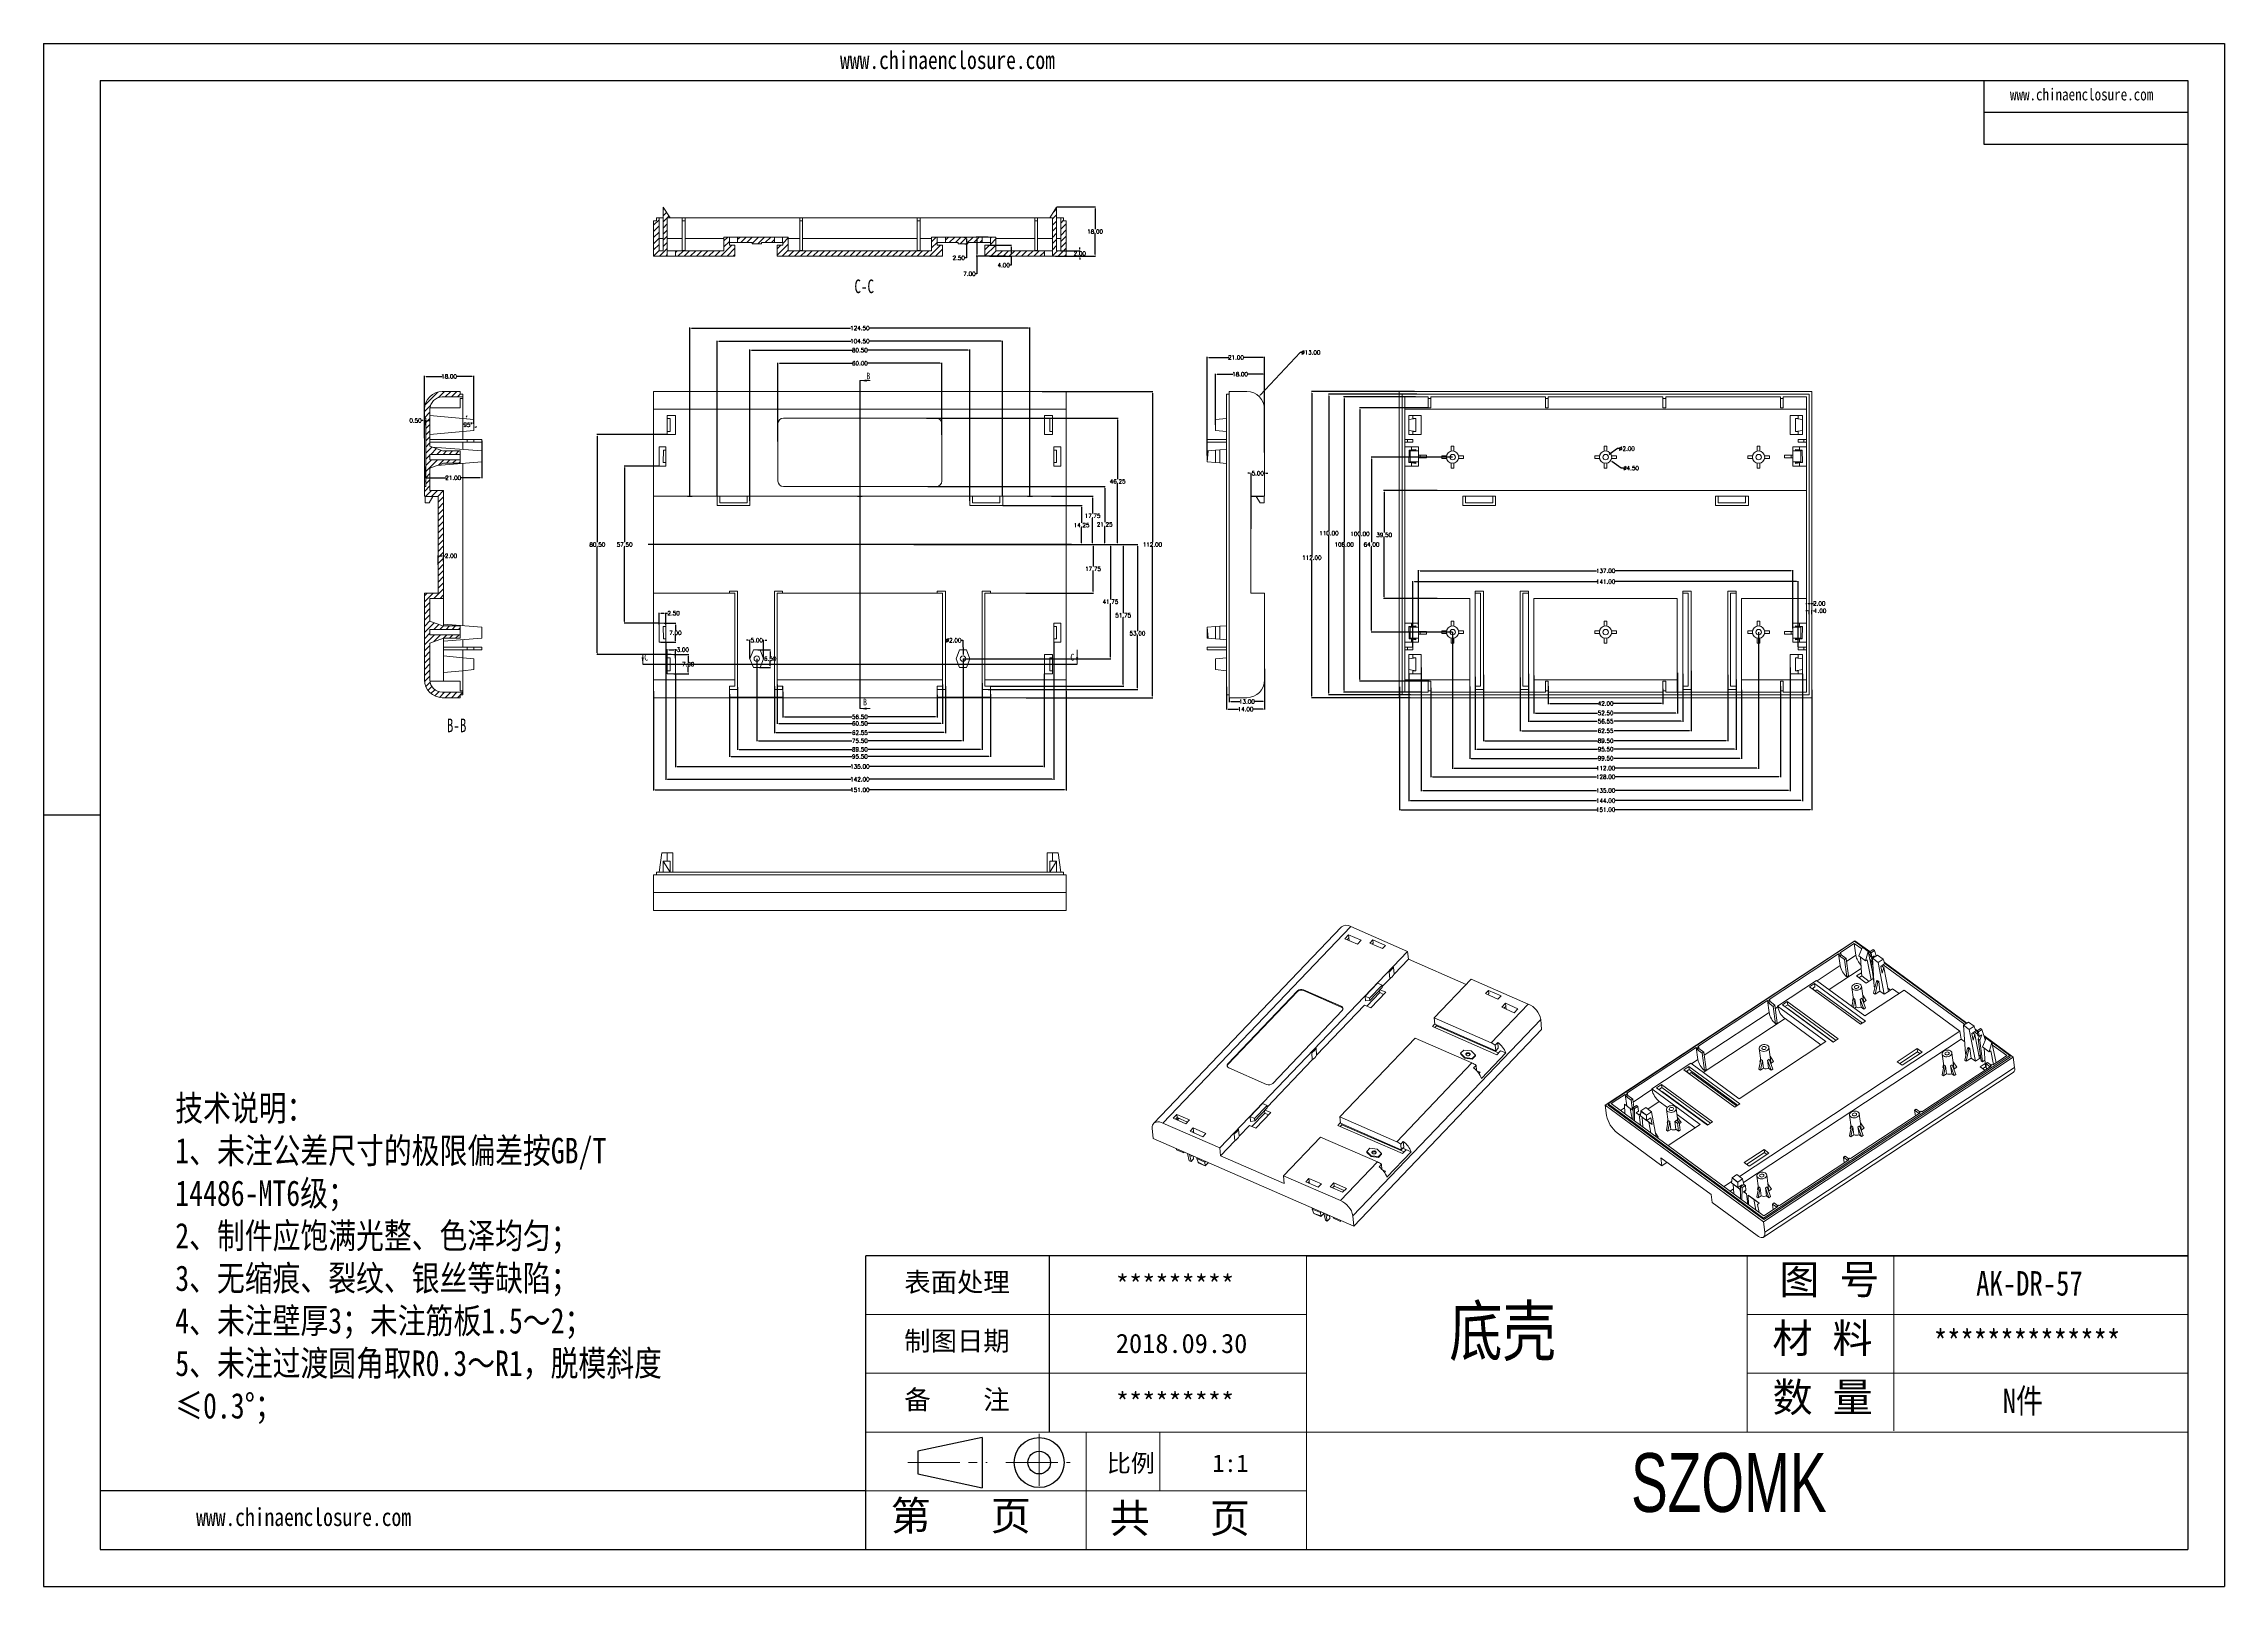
# Model space of a CAD drawing. Header units: inches. Extents: x 1153 to 3231, y 573 to 1137.
# Drawn here: x 1153 to 1951, y 573 to 1137 of the extents above; entities that cross this region are included whole.
import ezdxf

# ---------------------------------------------------------------- set-up
doc = ezdxf.new("R2010")
doc.units = ezdxf.units.IN
doc.linetypes.add('CENTER2', pattern=[28.575, 19.05, -3.175, 3.175, -3.175])
doc.layers.add('10', color=7, linetype='Continuous')
doc.layers.add('文字', color=81, linetype='Continuous')
for name, color, linetype, lineweight in [('粗实线', 7, 'Continuous', 30), ('细实线', 3, 'Continuous', 9), ('细点划线', 2, 'CENTER2', 9)]:
    doc.layers.add(name, color=color, linetype=linetype, lineweight=lineweight)
doc.styles.add('SLDTEXTSTYLE6', font='TXT', dxfattribs={"width": 0.7})
doc.styles.get("Standard").update_dxf_attribs({"font": 'txt', "bigfont": 'gbcbig.shx'})
doc.styles.add('宋体', font='', dxfattribs={"width": 0.8, "height": 3.5})
doc.styles.add('长仿宋', font='simsun.ttc', dxfattribs={"width": 0.7, "height": 4})
doc.styles.get('宋体').set_extended_font_data('SimSun')
doc.dimstyles.new('2', dxfattribs={"dimtxt": 1.5, "dimasz": 0.6, "dimexe": 0.18, "dimexo": 0.0625, "dimgap": 0.09, "dimtad": 0, "dimtih": 1, "dimtoh": 1, "dimzin": 0, "dimdsep": 46, "dimtxsty": 'Standard', "dimcen": 0, "dimadec": 0, "dimazin": 2, "dimtfac": 1, "dimtofl": 0, "dimtmove": 0, "dimatfit": 3, "dimfxl": 1, "dimtolj": 1, "dimtzin": 0, "dimarcsym": 0})

# ---------------------------------------------------------------- blocks, each defined once
blk = doc.blocks.new('*D903')
at = {"color": 0, "lineweight": -2, "transparency": 16777216}
for p, q in [((1423.42, 900.2), (1423.42, 890.84)), ((1479.92, 899.15), (1479.92, 890.84)), ((1424.02, 891.02), (1448.71, 891.02)), ((1479.32, 891.02), (1454.64, 891.02))]:
    blk.add_line(p, q, dxfattribs=at)
at = {"color": 0, "transparency": 16777216}
for points in [[(1424.02, 891.12), (1424.02, 890.92), (1423.42, 891.02)], [(1479.32, 891.12), (1479.32, 890.92), (1479.92, 891.02)]]:
    blk.add_solid(points, dxfattribs=at)
at = {"layer": 'Defpoints', "color": 0, "transparency": 16777216}
for p in [(1423.42, 900.26), (1479.92, 899.21), (1479.92, 891.02)]:
    blk.add_point(p, dxfattribs=at)
at = {"color": 0, "transparency": 16777216, "insert": (1451.67, 891.02), "char_height": 1.5, "attachment_point": 5}
blk.add_mtext('\\A1;56.50', dxfattribs=at)
blk = doc.blocks.new('*D904')
at = {"color": 0, "lineweight": -2, "transparency": 16777216}
for p, q in [((1421.42, 902.84), (1421.42, 888.46)), ((1481.92, 902.84), (1481.92, 888.46)), ((1422.02, 888.64), (1448.83, 888.64)), ((1481.32, 888.64), (1454.51, 888.64))]:
    blk.add_line(p, q, dxfattribs=at)
at = {"color": 0, "transparency": 16777216}
for points in [[(1422.02, 888.74), (1422.02, 888.54), (1421.42, 888.64)], [(1481.32, 888.74), (1481.32, 888.54), (1481.92, 888.64)]]:
    blk.add_solid(points, dxfattribs=at)
at = {"layer": 'Defpoints', "color": 0, "transparency": 16777216}
for p in [(1421.42, 902.9), (1481.92, 902.9), (1421.42, 888.64)]:
    blk.add_point(p, dxfattribs=at)
at = {"color": 0, "transparency": 16777216, "insert": (1451.67, 888.64), "char_height": 1.5, "attachment_point": 5}
blk.add_mtext('\\A1;60.50', dxfattribs=at)
blk = doc.blocks.new('*D905')
at = {"color": 0, "lineweight": -2, "transparency": 16777216}
for p, q in [((1420.4, 902.31), (1420.4, 885.08)), ((1482.95, 902.31), (1482.95, 885.08)), ((1421, 885.26), (1448.58, 885.26)), ((1482.35, 885.26), (1454.76, 885.26))]:
    blk.add_line(p, q, dxfattribs=at)
at = {"color": 0, "transparency": 16777216}
for points in [[(1421, 885.36), (1421, 885.16), (1420.4, 885.26)], [(1482.35, 885.36), (1482.35, 885.16), (1482.95, 885.26)]]:
    blk.add_solid(points, dxfattribs=at)
at = {"layer": 'Defpoints', "color": 0, "transparency": 16777216}
for p in [(1420.4, 902.37), (1482.95, 902.37), (1482.95, 885.26)]:
    blk.add_point(p, dxfattribs=at)
at = {"color": 0, "transparency": 16777216, "insert": (1451.67, 885.26), "char_height": 1.5, "attachment_point": 5}
blk.add_mtext('\\A1;62.55', dxfattribs=at)
blk = doc.blocks.new('*D906')
at = {"color": 0, "lineweight": -2, "transparency": 16777216}
for p, q in [((1413.92, 912.24), (1413.92, 882.1)), ((1489.42, 912.24), (1489.42, 882.1)), ((1414.52, 882.28), (1448.71, 882.28)), ((1488.82, 882.28), (1454.64, 882.28))]:
    blk.add_line(p, q, dxfattribs=at)
at = {"color": 0, "transparency": 16777216}
for points in [[(1414.52, 882.38), (1414.52, 882.18), (1413.92, 882.28)], [(1488.82, 882.38), (1488.82, 882.18), (1489.42, 882.28)]]:
    blk.add_solid(points, dxfattribs=at)
at = {"layer": 'Defpoints', "color": 0, "transparency": 16777216}
for p in [(1413.92, 912.3), (1489.42, 912.3), (1413.92, 882.28)]:
    blk.add_point(p, dxfattribs=at)
at = {"color": 0, "transparency": 16777216, "insert": (1451.67, 882.28), "char_height": 1.5, "attachment_point": 5}
blk.add_mtext('\\A1;75.50', dxfattribs=at)
blk = doc.blocks.new('*D907')
at = {"color": 0, "lineweight": -2, "transparency": 16777216}
for p, q in [((1496.42, 903.39), (1496.42, 878.95)), ((1406.92, 901.85), (1406.92, 878.95)), ((1407.52, 879.13), (1448.71, 879.13)), ((1495.82, 879.13), (1454.64, 879.13))]:
    blk.add_line(p, q, dxfattribs=at)
at = {"color": 0, "transparency": 16777216}
for points in [[(1407.52, 879.23), (1407.52, 879.03), (1406.92, 879.13)], [(1495.82, 879.23), (1495.82, 879.03), (1496.42, 879.13)]]:
    blk.add_solid(points, dxfattribs=at)
at = {"layer": 'Defpoints', "color": 0, "transparency": 16777216}
for p in [(1496.42, 903.45), (1406.92, 901.91), (1496.42, 879.13)]:
    blk.add_point(p, dxfattribs=at)
at = {"color": 0, "transparency": 16777216, "insert": (1451.67, 879.13), "char_height": 1.5, "attachment_point": 5}
blk.add_mtext('\\A1;89.50', dxfattribs=at)
blk = doc.blocks.new('*D908')
at = {"color": 0, "lineweight": -2, "transparency": 16777216}
for p, q in [((1403.92, 899.33), (1403.92, 876.36)), ((1499.42, 899.33), (1499.42, 876.36)), ((1404.52, 876.54), (1448.71, 876.54)), ((1498.82, 876.54), (1454.64, 876.54))]:
    blk.add_line(p, q, dxfattribs=at)
at = {"color": 0, "transparency": 16777216}
for points in [[(1404.52, 876.64), (1404.52, 876.44), (1403.92, 876.54)], [(1498.82, 876.64), (1498.82, 876.44), (1499.42, 876.54)]]:
    blk.add_solid(points, dxfattribs=at)
at = {"layer": 'Defpoints', "color": 0, "transparency": 16777216}
for p in [(1403.92, 899.39), (1499.42, 899.39), (1403.92, 876.54)]:
    blk.add_point(p, dxfattribs=at)
at = {"color": 0, "transparency": 16777216, "insert": (1451.67, 876.54), "char_height": 1.5, "attachment_point": 5}
blk.add_mtext('\\A1;95.50', dxfattribs=at)
blk = doc.blocks.new('*D909')
at = {"color": 0, "lineweight": -2, "transparency": 16777216}
for p, q in [((1384.17, 906.74), (1384.17, 872.69)), ((1519.17, 906.74), (1519.17, 872.69)), ((1384.77, 872.87), (1448.33, 872.87)), ((1518.57, 872.87), (1455.01, 872.87))]:
    blk.add_line(p, q, dxfattribs=at)
at = {"color": 0, "transparency": 16777216}
for points in [[(1384.77, 872.97), (1384.77, 872.77), (1384.17, 872.87)], [(1518.57, 872.97), (1518.57, 872.77), (1519.17, 872.87)]]:
    blk.add_solid(points, dxfattribs=at)
at = {"layer": 'Defpoints', "color": 0, "transparency": 16777216}
for p in [(1384.17, 906.8), (1519.17, 906.8), (1384.17, 872.87)]:
    blk.add_point(p, dxfattribs=at)
at = {"color": 0, "transparency": 16777216, "insert": (1451.67, 872.87), "char_height": 1.5, "attachment_point": 5}
blk.add_mtext('\\A1;135.00', dxfattribs=at)
blk = doc.blocks.new('*D910')
at = {"color": 0, "lineweight": -2, "transparency": 16777216}
for p, q in [((1380.67, 918.24), (1380.67, 868)), ((1522.67, 918.24), (1522.67, 868)), ((1381.27, 868.18), (1448.33, 868.18)), ((1522.07, 868.18), (1455.01, 868.18))]:
    blk.add_line(p, q, dxfattribs=at)
at = {"color": 0, "transparency": 16777216}
for points in [[(1381.27, 868.28), (1381.27, 868.08), (1380.67, 868.18)], [(1522.07, 868.28), (1522.07, 868.08), (1522.67, 868.18)]]:
    blk.add_solid(points, dxfattribs=at)
at = {"layer": 'Defpoints', "color": 0, "transparency": 16777216}
for p in [(1380.67, 918.3), (1522.67, 918.3), (1522.67, 868.18)]:
    blk.add_point(p, dxfattribs=at)
at = {"color": 0, "transparency": 16777216, "insert": (1451.67, 868.18), "char_height": 1.5, "attachment_point": 5}
blk.add_mtext('\\A1;142.00', dxfattribs=at)
blk = doc.blocks.new('*D911')
at = {"color": 0, "lineweight": -2, "transparency": 16777216}
for p, q in [((1376.17, 900.43), (1376.17, 864.14)), ((1527.17, 900.43), (1527.17, 864.14)), ((1376.77, 864.32), (1448.58, 864.32)), ((1526.57, 864.32), (1454.76, 864.32))]:
    blk.add_line(p, q, dxfattribs=at)
at = {"color": 0, "transparency": 16777216}
for points in [[(1376.77, 864.42), (1376.77, 864.22), (1376.17, 864.32)], [(1526.57, 864.42), (1526.57, 864.22), (1527.17, 864.32)]]:
    blk.add_solid(points, dxfattribs=at)
at = {"layer": 'Defpoints', "color": 0, "transparency": 16777216}
for p in [(1376.17, 900.5), (1527.17, 900.5), (1376.17, 864.32)]:
    blk.add_point(p, dxfattribs=at)
at = {"color": 0, "transparency": 16777216, "insert": (1451.67, 864.32), "char_height": 1.5, "attachment_point": 5}
blk.add_mtext('\\A1;151.00', dxfattribs=at)
blk = doc.blocks.new('*D912')
at = {"color": 0, "lineweight": -2, "transparency": 16777216}
for p, q in [((1421.67, 991.77), (1421.67, 1020.56)), ((1422.27, 1020.38), (1448.96, 1020.38)), ((1481.07, 1020.38), (1454.39, 1020.38)), ((1481.67, 994.24), (1481.67, 1020.56))]:
    blk.add_line(p, q, dxfattribs=at)
at = {"color": 0, "transparency": 16777216}
for points in [[(1422.27, 1020.48), (1422.27, 1020.28), (1421.67, 1020.38)], [(1481.07, 1020.48), (1481.07, 1020.28), (1481.67, 1020.38)]]:
    blk.add_solid(points, dxfattribs=at)
at = {"layer": 'Defpoints', "color": 0, "transparency": 16777216}
for p in [(1481.67, 1020.38), (1421.67, 991.71), (1481.67, 994.17)]:
    blk.add_point(p, dxfattribs=at)
at = {"color": 0, "transparency": 16777216, "insert": (1451.67, 1020.38), "char_height": 1.5, "attachment_point": 5}
blk.add_mtext('\\A1;60.00', dxfattribs=at)
blk = doc.blocks.new('*D913')
at = {"color": 0, "lineweight": -2, "transparency": 16777216}
for p, q in [((1411.42, 970.11), (1411.42, 1025.36)), ((1412.02, 1025.18), (1448.83, 1025.18)), ((1491.32, 1025.18), (1454.51, 1025.18)), ((1491.92, 970.11), (1491.92, 1025.36))]:
    blk.add_line(p, q, dxfattribs=at)
at = {"color": 0, "transparency": 16777216}
for points in [[(1412.02, 1025.28), (1412.02, 1025.08), (1411.42, 1025.18)], [(1491.32, 1025.28), (1491.32, 1025.08), (1491.92, 1025.18)]]:
    blk.add_solid(points, dxfattribs=at)
at = {"layer": 'Defpoints', "color": 0, "transparency": 16777216}
for p in [(1411.42, 1025.18), (1411.42, 970.05), (1491.92, 970.05)]:
    blk.add_point(p, dxfattribs=at)
at = {"color": 0, "transparency": 16777216, "insert": (1451.67, 1025.18), "char_height": 1.5, "attachment_point": 5}
blk.add_mtext('\\A1;80.50', dxfattribs=at)
blk = doc.blocks.new('*D914')
at = {"color": 0, "lineweight": -2, "transparency": 16777216}
for p, q in [((1399.42, 971.86), (1399.42, 1028.64)), ((1400.02, 1028.46), (1448.33, 1028.46)), ((1503.32, 1028.46), (1455.01, 1028.46)), ((1503.92, 971.86), (1503.92, 1028.64))]:
    blk.add_line(p, q, dxfattribs=at)
at = {"color": 0, "transparency": 16777216}
for points in [[(1400.02, 1028.56), (1400.02, 1028.36), (1399.42, 1028.46)], [(1503.32, 1028.56), (1503.32, 1028.36), (1503.92, 1028.46)]]:
    blk.add_solid(points, dxfattribs=at)
at = {"layer": 'Defpoints', "color": 0, "transparency": 16777216}
for p in [(1399.42, 1028.46), (1399.42, 971.8), (1503.92, 971.8)]:
    blk.add_point(p, dxfattribs=at)
at = {"color": 0, "transparency": 16777216, "insert": (1451.67, 1028.46), "char_height": 1.5, "attachment_point": 5}
blk.add_mtext('\\A1;104.50', dxfattribs=at)
blk = doc.blocks.new('*D915')
at = {"color": 0, "lineweight": -2, "transparency": 16777216}
for p, q in [((1389.42, 971.66), (1389.42, 1033.44)), ((1390.02, 1033.26), (1448.21, 1033.26)), ((1513.32, 1033.26), (1455.14, 1033.26)), ((1513.92, 971.66), (1513.92, 1033.44))]:
    blk.add_line(p, q, dxfattribs=at)
at = {"color": 0, "transparency": 16777216}
for points in [[(1390.02, 1033.36), (1390.02, 1033.16), (1389.42, 1033.26)], [(1513.32, 1033.36), (1513.32, 1033.16), (1513.92, 1033.26)]]:
    blk.add_solid(points, dxfattribs=at)
at = {"layer": 'Defpoints', "color": 0, "transparency": 16777216}
for p in [(1389.42, 1033.26), (1389.42, 971.6), (1513.92, 971.6)]:
    blk.add_point(p, dxfattribs=at)
at = {"color": 0, "transparency": 16777216, "insert": (1451.67, 1033.26), "char_height": 1.5, "attachment_point": 5}
blk.add_mtext('\\A1;124.50', dxfattribs=at)
blk = doc.blocks.new('*D916')
at = {"color": 0, "lineweight": -2, "transparency": 16777216}
for p, q in [((1503.99, 968.3), (1532.97, 968.3)), ((1532.79, 967.7), (1532.79, 962.01)), ((1532.79, 954.65), (1532.79, 960.33)), ((1515.73, 954.05), (1532.97, 954.05))]:
    blk.add_line(p, q, dxfattribs=at)
at = {"color": 0, "transparency": 16777216}
for points in [[(1532.69, 967.7), (1532.89, 967.7), (1532.79, 968.3)], [(1532.69, 954.65), (1532.89, 954.65), (1532.79, 954.05)]]:
    blk.add_solid(points, dxfattribs=at)
at = {"layer": 'Defpoints', "color": 0, "transparency": 16777216}
for p in [(1503.92, 968.3), (1515.67, 954.05), (1532.79, 954.05)]:
    blk.add_point(p, dxfattribs=at)
at = {"color": 0, "transparency": 16777216, "insert": (1532.79, 961.17), "char_height": 1.5, "attachment_point": 5}
blk.add_mtext('\\A1;14.25', dxfattribs=at)
blk = doc.blocks.new('*D917')
at = {"color": 0, "lineweight": -2, "transparency": 16777216}
for p, q in [((1521.83, 971.8), (1537, 971.8)), ((1536.82, 971.2), (1536.82, 965.44)), ((1536.82, 954.65), (1536.82, 963.76)), ((1493.47, 954.05), (1537, 954.05))]:
    blk.add_line(p, q, dxfattribs=at)
at = {"color": 0, "transparency": 16777216}
for points in [[(1536.72, 971.2), (1536.92, 971.2), (1536.82, 971.8)], [(1536.72, 954.65), (1536.92, 954.65), (1536.82, 954.05)]]:
    blk.add_solid(points, dxfattribs=at)
at = {"layer": 'Defpoints', "color": 0, "transparency": 16777216}
for p in [(1521.77, 971.8), (1536.82, 971.8), (1493.41, 954.05)]:
    blk.add_point(p, dxfattribs=at)
at = {"color": 0, "transparency": 16777216, "insert": (1536.82, 964.6), "char_height": 1.5, "attachment_point": 5}
blk.add_mtext('\\A1;17.75', dxfattribs=at)
blk = doc.blocks.new('*D918')
at = {"color": 0, "lineweight": -2, "transparency": 16777216}
for p, q in [((1476.55, 975.3), (1541.45, 975.3)), ((1541.27, 974.7), (1541.27, 962.27)), ((1541.27, 954.65), (1541.27, 960.59)), ((1471.35, 954.05), (1541.45, 954.05))]:
    blk.add_line(p, q, dxfattribs=at)
at = {"color": 0, "transparency": 16777216}
for points in [[(1541.17, 974.7), (1541.37, 974.7), (1541.27, 975.3)], [(1541.17, 954.65), (1541.37, 954.65), (1541.27, 954.05)]]:
    blk.add_solid(points, dxfattribs=at)
at = {"layer": 'Defpoints', "color": 0, "transparency": 16777216}
for p in [(1476.48, 975.3), (1541.27, 975.3), (1471.29, 954.05)]:
    blk.add_point(p, dxfattribs=at)
at = {"color": 0, "transparency": 16777216, "insert": (1541.27, 961.43), "char_height": 1.5, "attachment_point": 5}
blk.add_mtext('\\A1;21.25', dxfattribs=at)
blk = doc.blocks.new('*D919')
at = {"color": 0, "lineweight": -2, "transparency": 16777216}
for p, q in [((1476.02, 1000.3), (1546.18, 1000.3)), ((1546, 999.7), (1546, 978.01)), ((1546, 954.65), (1546, 976.33)), ((1482.04, 954.05), (1546.18, 954.05))]:
    blk.add_line(p, q, dxfattribs=at)
at = {"color": 0, "transparency": 16777216}
for points in [[(1545.9, 999.7), (1546.1, 999.7), (1546, 1000.3)], [(1545.9, 954.65), (1546.1, 954.65), (1546, 954.05)]]:
    blk.add_solid(points, dxfattribs=at)
at = {"layer": 'Defpoints', "color": 0, "transparency": 16777216}
for p in [(1475.96, 1000.3), (1546, 1000.3), (1481.97, 954.05)]:
    blk.add_point(p, dxfattribs=at)
at = {"color": 0, "transparency": 16777216, "insert": (1546, 977.17), "char_height": 1.5, "attachment_point": 5}
blk.add_mtext('\\A1;46.25', dxfattribs=at)
blk = doc.blocks.new('*D920')
at = {"color": 0, "lineweight": -2, "transparency": 16777216}
for p, q in [((1506.47, 954.05), (1537.18, 954.05)), ((1537, 953.45), (1537, 946.01)), ((1537, 936.9), (1537, 944.33)), ((1512.36, 936.3), (1537.18, 936.3))]:
    blk.add_line(p, q, dxfattribs=at)
at = {"color": 0, "transparency": 16777216}
for points in [[(1536.9, 953.45), (1537.1, 953.45), (1537, 954.05)], [(1536.9, 936.9), (1537.1, 936.9), (1537, 936.3)]]:
    blk.add_solid(points, dxfattribs=at)
at = {"layer": 'Defpoints', "color": 0, "transparency": 16777216}
for p in [(1506.4, 954.05), (1512.3, 936.3), (1537, 936.3)]:
    blk.add_point(p, dxfattribs=at)
at = {"color": 0, "transparency": 16777216, "insert": (1537, 945.17), "char_height": 1.5, "attachment_point": 5}
blk.add_mtext('\\A1;17.75', dxfattribs=at)
blk = doc.blocks.new('*D921')
at = {"color": 0, "lineweight": -2, "transparency": 16777216}
for p, q in [((1521.89, 954.05), (1543.54, 954.05)), ((1543.36, 953.45), (1543.36, 934.01)), ((1543.36, 912.9), (1543.36, 932.33)), ((1489.49, 912.3), (1543.54, 912.3))]:
    blk.add_line(p, q, dxfattribs=at)
at = {"color": 0, "transparency": 16777216}
for points in [[(1543.26, 953.45), (1543.46, 953.45), (1543.36, 954.05)], [(1543.26, 912.9), (1543.46, 912.9), (1543.36, 912.3)]]:
    blk.add_solid(points, dxfattribs=at)
at = {"layer": 'Defpoints', "color": 0, "transparency": 16777216}
for p in [(1521.83, 954.05), (1489.42, 912.3), (1543.36, 912.3)]:
    blk.add_point(p, dxfattribs=at)
at = {"color": 0, "transparency": 16777216, "insert": (1543.36, 933.17), "char_height": 1.5, "attachment_point": 5}
blk.add_mtext('\\A1;41.75', dxfattribs=at)
blk = doc.blocks.new('*D922')
at = {"color": 0, "lineweight": -2, "transparency": 16777216}
for p, q in [((1518.32, 1010.05), (1558.91, 1010.05)), ((1558.73, 1009.45), (1558.73, 954.89)), ((1558.73, 898.65), (1558.73, 953.21)), ((1512.51, 898.05), (1558.91, 898.05))]:
    blk.add_line(p, q, dxfattribs=at)
at = {"color": 0, "transparency": 16777216}
for points in [[(1558.63, 1009.45), (1558.83, 1009.45), (1558.73, 1010.05)], [(1558.63, 898.65), (1558.83, 898.65), (1558.73, 898.05)]]:
    blk.add_solid(points, dxfattribs=at)
at = {"layer": 'Defpoints', "color": 0, "transparency": 16777216}
for p in [(1518.25, 1010.05), (1558.73, 1010.05), (1512.44, 898.05)]:
    blk.add_point(p, dxfattribs=at)
at = {"color": 0, "transparency": 16777216, "insert": (1558.73, 954.05), "char_height": 1.5, "attachment_point": 5}
blk.add_mtext('\\A1;112.00', dxfattribs=at)
blk = doc.blocks.new('*D923')
at = {"color": 0, "lineweight": -2, "transparency": 16777216}
for p, q in [((1515.79, 954.05), (1548.21, 954.05)), ((1548.03, 953.45), (1548.03, 929.01)), ((1548.03, 902.9), (1548.03, 927.33)), ((1499.49, 902.3), (1548.21, 902.3))]:
    blk.add_line(p, q, dxfattribs=at)
at = {"color": 0, "transparency": 16777216}
for points in [[(1547.93, 953.45), (1548.13, 953.45), (1548.03, 954.05)], [(1547.93, 902.9), (1548.13, 902.9), (1548.03, 902.3)]]:
    blk.add_solid(points, dxfattribs=at)
at = {"layer": 'Defpoints', "color": 0, "transparency": 16777216}
for p in [(1515.73, 954.05), (1499.42, 902.3), (1548.03, 902.3)]:
    blk.add_point(p, dxfattribs=at)
at = {"color": 0, "transparency": 16777216, "insert": (1548.03, 928.17), "char_height": 1.5, "attachment_point": 5}
blk.add_mtext('\\A1;51.75', dxfattribs=at)
blk = doc.blocks.new('*D924')
at = {"color": 0, "lineweight": -2, "transparency": 16777216}
for p, q in [((1514.17, 954.05), (1553.42, 954.05)), ((1553.24, 953.45), (1553.24, 922.44)), ((1553.24, 901.65), (1553.24, 920.76)), ((1498.63, 901.05), (1553.42, 901.05))]:
    blk.add_line(p, q, dxfattribs=at)
at = {"color": 0, "transparency": 16777216}
for points in [[(1553.14, 953.45), (1553.34, 953.45), (1553.24, 954.05)], [(1553.14, 901.65), (1553.34, 901.65), (1553.24, 901.05)]]:
    blk.add_solid(points, dxfattribs=at)
at = {"layer": 'Defpoints', "color": 0, "transparency": 16777216}
for p in [(1514.11, 954.05), (1553.24, 954.05), (1498.57, 901.05)]:
    blk.add_point(p, dxfattribs=at)
at = {"color": 0, "transparency": 16777216, "insert": (1553.24, 921.6), "char_height": 1.5, "attachment_point": 5}
blk.add_mtext('\\A1;53.00', dxfattribs=at)
blk = doc.blocks.new('*D925')
at = {"color": 0, "lineweight": -2, "transparency": 16777216}
for p, q in [((1378.11, 982.8), (1365.38, 982.8)), ((1365.56, 982.2), (1365.56, 954.89)), ((1365.56, 925.9), (1365.56, 953.21)), ((1378.11, 925.3), (1365.38, 925.3))]:
    blk.add_line(p, q, dxfattribs=at)
at = {"color": 0, "transparency": 16777216}
for points in [[(1365.46, 982.2), (1365.66, 982.2), (1365.56, 982.8)], [(1365.46, 925.9), (1365.66, 925.9), (1365.56, 925.3)]]:
    blk.add_solid(points, dxfattribs=at)
at = {"layer": 'Defpoints', "color": 0, "transparency": 16777216}
for p in [(1378.17, 982.8), (1365.56, 925.3), (1378.17, 925.3)]:
    blk.add_point(p, dxfattribs=at)
at = {"color": 0, "transparency": 16777216, "insert": (1365.56, 954.05), "char_height": 1.5, "attachment_point": 5}
blk.add_mtext('\\A1;57.50', dxfattribs=at)
blk = doc.blocks.new('*D926')
at = {"color": 0, "lineweight": -2, "transparency": 16777216}
for p, q in [((1381.11, 994.3), (1355.39, 994.3)), ((1355.57, 993.7), (1355.57, 954.89)), ((1355.57, 914.4), (1355.57, 953.21)), ((1382.61, 913.8), (1355.39, 913.8))]:
    blk.add_line(p, q, dxfattribs=at)
at = {"color": 0, "transparency": 16777216}
for points in [[(1355.47, 993.7), (1355.67, 993.7), (1355.57, 994.3)], [(1355.47, 914.4), (1355.67, 914.4), (1355.57, 913.8)]]:
    blk.add_solid(points, dxfattribs=at)
at = {"layer": 'Defpoints', "color": 0, "transparency": 16777216}
for p in [(1381.17, 994.3), (1355.57, 913.8), (1382.67, 913.8)]:
    blk.add_point(p, dxfattribs=at)
at = {"color": 0, "transparency": 16777216, "insert": (1355.57, 954.05), "char_height": 1.5, "attachment_point": 5}
blk.add_mtext('\\A1;80.50', dxfattribs=at)
blk = doc.blocks.new('*D927')
at = {"color": 0, "lineweight": -2, "transparency": 16777216}
for p, q in [((1383.55, 913.8), (1389, 913.8)), ((1388.82, 913.2), (1388.82, 911.14)), ((1383.55, 906.8), (1389, 906.8)), ((1388.82, 907.4), (1388.82, 909.46))]:
    blk.add_line(p, q, dxfattribs=at)
at = {"color": 0, "transparency": 16777216}
for points in [[(1388.72, 913.2), (1388.92, 913.2), (1388.82, 913.8)], [(1388.72, 907.4), (1388.92, 907.4), (1388.82, 906.8)]]:
    blk.add_solid(points, dxfattribs=at)
at = {"layer": 'Defpoints', "color": 0, "transparency": 16777216}
for p in [(1383.49, 913.8), (1388.82, 913.8), (1383.49, 906.8)]:
    blk.add_point(p, dxfattribs=at)
at = {"color": 0, "transparency": 16777216, "insert": (1388.82, 910.3), "char_height": 1.5, "attachment_point": 5}
blk.add_mtext('\\A1;7.00', dxfattribs=at)
blk = doc.blocks.new('*D928')
at = {"color": 0, "lineweight": -2, "transparency": 16777216}
for p, q in [((1381.17, 913.13), (1381.17, 915.79)), ((1381.77, 915.61), (1383.57, 915.61)), ((1384.17, 912.48), (1384.17, 915.79)), ((1384.17, 915.61), (1384.77, 915.61))]:
    blk.add_line(p, q, dxfattribs=at)
at = {"color": 0, "transparency": 16777216}
for points in [[(1381.77, 915.71), (1381.77, 915.51), (1381.17, 915.61)], [(1383.57, 915.71), (1383.57, 915.51), (1384.17, 915.61)]]:
    blk.add_solid(points, dxfattribs=at)
at = {"layer": 'Defpoints', "color": 0, "transparency": 16777216}
for p in [(1381.17, 913.07), (1384.17, 915.61), (1384.17, 912.42)]:
    blk.add_point(p, dxfattribs=at)
at = {"color": 0, "transparency": 16777216, "insert": (1386.86, 915.61), "char_height": 1.5, "attachment_point": 5}
blk.add_mtext('\\A1;3.00', dxfattribs=at)
blk = doc.blocks.new('*D929')
at = {"color": 0, "lineweight": -2, "transparency": 16777216}
for p, q in [((1378.75, 918.3), (1384.32, 918.3)), ((1380.09, 925.3), (1384.32, 925.3)), ((1384.14, 924.7), (1384.14, 922.64)), ((1384.14, 918.9), (1384.14, 920.96))]:
    blk.add_line(p, q, dxfattribs=at)
at = {"color": 0, "transparency": 16777216}
for points in [[(1384.04, 924.7), (1384.24, 924.7), (1384.14, 925.3)], [(1384.04, 918.9), (1384.24, 918.9), (1384.14, 918.3)]]:
    blk.add_solid(points, dxfattribs=at)
at = {"layer": 'Defpoints', "color": 0, "transparency": 16777216}
for p in [(1378.69, 918.3), (1380.03, 925.3), (1384.14, 925.3)]:
    blk.add_point(p, dxfattribs=at)
at = {"color": 0, "transparency": 16777216, "insert": (1384.14, 921.8), "char_height": 1.5, "attachment_point": 5}
blk.add_mtext('\\A1;7.00', dxfattribs=at)
blk = doc.blocks.new('*D930')
at = {"color": 0, "lineweight": -2, "transparency": 16777216}
for p, q in [((1378.17, 924.76), (1378.17, 929.13)), ((1378.77, 928.95), (1380.07, 928.95)), ((1380.67, 924.76), (1380.67, 929.13)), ((1380.67, 928.95), (1381.27, 928.95))]:
    blk.add_line(p, q, dxfattribs=at)
at = {"color": 0, "transparency": 16777216}
for points in [[(1378.77, 929.05), (1378.77, 928.85), (1378.17, 928.95)], [(1380.07, 929.05), (1380.07, 928.85), (1380.67, 928.95)]]:
    blk.add_solid(points, dxfattribs=at)
at = {"layer": 'Defpoints', "color": 0, "transparency": 16777216}
for p in [(1378.17, 928.95), (1378.17, 924.7), (1380.67, 924.7)]:
    blk.add_point(p, dxfattribs=at)
at = {"color": 0, "transparency": 16777216, "insert": (1383.49, 928.95), "char_height": 1.5, "attachment_point": 5}
blk.add_mtext('\\A1;2.50', dxfattribs=at)
blk = doc.blocks.new('*D931')
at = {"color": 0, "lineweight": -2, "transparency": 16777216}
for p, q in [((1410.82, 919.05), (1410.22, 919.05)), ((1411.42, 912.36), (1411.42, 919.23)), ((1416.42, 912.36), (1416.42, 919.23)), ((1417.02, 919.05), (1417.62, 919.05))]:
    blk.add_line(p, q, dxfattribs=at)
at = {"color": 0, "transparency": 16777216}
for points in [[(1410.82, 919.15), (1410.82, 918.95), (1411.42, 919.05)], [(1417.02, 919.15), (1417.02, 918.95), (1416.42, 919.05)]]:
    blk.add_solid(points, dxfattribs=at)
at = {"layer": 'Defpoints', "color": 0, "transparency": 16777216}
for p in [(1416.42, 919.05), (1411.42, 912.3), (1416.42, 912.3)]:
    blk.add_point(p, dxfattribs=at)
at = {"color": 0, "transparency": 16777216, "insert": (1413.92, 919.05), "char_height": 1.5, "attachment_point": 5}
blk.add_mtext('\\A1;5.00', dxfattribs=at)
blk = doc.blocks.new('*D932')
at = {"color": 0, "lineweight": -2, "transparency": 16777216}
for p, q in [((1414.32, 915.55), (1418.99, 915.55)), ((1418.81, 914.95), (1418.81, 913.14)), ((1418.81, 909.65), (1418.81, 911.46)), ((1414.89, 909.05), (1418.99, 909.05))]:
    blk.add_line(p, q, dxfattribs=at)
at = {"color": 0, "transparency": 16777216}
for points in [[(1418.71, 914.95), (1418.91, 914.95), (1418.81, 915.55)], [(1418.71, 909.65), (1418.91, 909.65), (1418.81, 909.05)]]:
    blk.add_solid(points, dxfattribs=at)
at = {"layer": 'Defpoints', "color": 0, "transparency": 16777216}
for p in [(1414.26, 915.55), (1414.82, 909.05), (1418.81, 909.05)]:
    blk.add_point(p, dxfattribs=at)
at = {"color": 0, "transparency": 16777216, "insert": (1418.81, 912.3), "char_height": 1.5, "attachment_point": 5}
blk.add_mtext('\\A1;6.50', dxfattribs=at)
blk = doc.blocks.new('*D933')
at = {"color": 0, "lineweight": -2, "transparency": 16777216}
for p, q in [((1488.77, 919.03), (1489.37, 919.03)), ((1489.37, 919.03), (1489.41, 913.9))]:
    blk.add_line(p, q, dxfattribs=at)
at = {"color": 0, "transparency": 16777216}
blk.add_solid([(1489.51, 913.9), (1489.31, 913.9), (1489.42, 913.3)], dxfattribs=at)
at = {"layer": 'Defpoints', "color": 0, "transparency": 16777216}
for p in [(1489.42, 913.3), (1489.43, 911.3)]:
    blk.add_point(p, dxfattribs=at)
at = {"color": 0, "transparency": 16777216, "insert": (1485.93, 919.03), "char_height": 1.5, "attachment_point": 5}
blk.add_mtext('\\A1;∅2.00', dxfattribs=at)
blk = doc.blocks.new('*D934')
at = {"color": 0, "lineweight": -2, "transparency": 16777216}
for p, q in [((1668.53, 986.05), (1638.74, 986.05)), ((1638.92, 985.45), (1638.92, 954.89)), ((1638.92, 922.65), (1638.92, 953.21)), ((1668.53, 922.05), (1638.74, 922.05))]:
    blk.add_line(p, q, dxfattribs=at)
at = {"color": 0, "transparency": 16777216}
for points in [[(1638.82, 985.45), (1639.02, 985.45), (1638.92, 986.05)], [(1638.82, 922.65), (1639.02, 922.65), (1638.92, 922.05)]]:
    blk.add_solid(points, dxfattribs=at)
at = {"layer": 'Defpoints', "color": 0, "transparency": 16777216}
for p in [(1668.6, 986.05), (1638.92, 922.05), (1668.6, 922.05)]:
    blk.add_point(p, dxfattribs=at)
at = {"color": 0, "transparency": 16777216, "insert": (1638.92, 954.05), "char_height": 1.5, "attachment_point": 5}
blk.add_mtext('\\A1;64.00', dxfattribs=at)
blk = doc.blocks.new('*D935')
at = {"color": 0, "lineweight": -2, "transparency": 16777216}
for p, q in [((1662.91, 973.8), (1643.36, 973.8)), ((1643.54, 973.2), (1643.54, 958.44)), ((1643.54, 934.9), (1643.54, 956.76)), ((1662.91, 934.3), (1643.36, 934.3))]:
    blk.add_line(p, q, dxfattribs=at)
at = {"color": 0, "transparency": 16777216}
for points in [[(1643.44, 973.2), (1643.64, 973.2), (1643.54, 973.8)], [(1643.44, 934.9), (1643.64, 934.9), (1643.54, 934.3)]]:
    blk.add_solid(points, dxfattribs=at)
at = {"layer": 'Defpoints', "color": 0, "transparency": 16777216}
for p in [(1643.54, 973.8), (1662.97, 973.8), (1662.97, 934.3)]:
    blk.add_point(p, dxfattribs=at)
at = {"color": 0, "transparency": 16777216, "insert": (1643.54, 957.6), "char_height": 1.5, "attachment_point": 5}
blk.add_mtext('\\A1;39.50', dxfattribs=at)
blk = doc.blocks.new('*D936')
at = {"color": 0, "lineweight": -2, "transparency": 16777216}
for p, q in [((1659.53, 1004.05), (1634.51, 1004.05)), ((1634.69, 1003.45), (1634.69, 958.79)), ((1634.69, 904.65), (1634.69, 957.11)), ((1660.03, 904.05), (1634.51, 904.05))]:
    blk.add_line(p, q, dxfattribs=at)
at = {"color": 0, "transparency": 16777216}
for points in [[(1634.59, 1003.45), (1634.79, 1003.45), (1634.69, 1004.05)], [(1634.59, 904.65), (1634.79, 904.65), (1634.69, 904.05)]]:
    blk.add_solid(points, dxfattribs=at)
at = {"layer": 'Defpoints', "color": 0, "transparency": 16777216}
for p in [(1659.6, 1004.05), (1634.69, 904.05), (1660.1, 904.05)]:
    blk.add_point(p, dxfattribs=at)
at = {"color": 0, "transparency": 16777216, "insert": (1634.69, 957.95), "char_height": 1.5, "attachment_point": 5}
blk.add_mtext('\\A1;100.00', dxfattribs=at)
blk = doc.blocks.new('*D937')
at = {"color": 0, "lineweight": -2, "transparency": 16777216}
for p, q in [((1655.03, 1008.05), (1628.72, 1008.05)), ((1628.9, 1007.45), (1628.9, 954.89)), ((1628.9, 900.65), (1628.9, 953.21)), ((1657.28, 900.05), (1628.72, 900.05))]:
    blk.add_line(p, q, dxfattribs=at)
at = {"color": 0, "transparency": 16777216}
for points in [[(1628.8, 1007.45), (1629, 1007.45), (1628.9, 1008.05)], [(1628.8, 900.65), (1629, 900.65), (1628.9, 900.05)]]:
    blk.add_solid(points, dxfattribs=at)
at = {"layer": 'Defpoints', "color": 0, "transparency": 16777216}
for p in [(1628.9, 1008.05), (1655.1, 1008.05), (1657.35, 900.05)]:
    blk.add_point(p, dxfattribs=at)
at = {"color": 0, "transparency": 16777216, "insert": (1628.9, 954.05), "char_height": 1.5, "attachment_point": 5}
blk.add_mtext('\\A1;108.00', dxfattribs=at)
blk = doc.blocks.new('*D938')
at = {"color": 0, "lineweight": -2, "transparency": 16777216}
for p, q in [((1655.55, 1009.05), (1623.15, 1009.05)), ((1623.33, 1008.45), (1623.33, 959.07)), ((1623.33, 899.65), (1623.33, 957.39)), ((1653.2, 899.05), (1623.15, 899.05))]:
    blk.add_line(p, q, dxfattribs=at)
at = {"color": 0, "transparency": 16777216}
for points in [[(1623.23, 1008.45), (1623.43, 1008.45), (1623.33, 1009.05)], [(1623.23, 899.65), (1623.43, 899.65), (1623.33, 899.05)]]:
    blk.add_solid(points, dxfattribs=at)
at = {"layer": 'Defpoints', "color": 0, "transparency": 16777216}
for p in [(1623.33, 1009.05), (1655.61, 1009.05), (1653.26, 899.05)]:
    blk.add_point(p, dxfattribs=at)
at = {"color": 0, "transparency": 16777216, "insert": (1623.33, 958.23), "char_height": 1.5, "attachment_point": 5}
blk.add_mtext('\\A1;110.00', dxfattribs=at)
blk = doc.blocks.new('*D939')
at = {"color": 0, "lineweight": -2, "transparency": 16777216}
for p, q in [((1654.71, 1010.05), (1616.91, 1010.05)), ((1617.09, 1009.45), (1617.09, 950.11)), ((1617.09, 898.65), (1617.09, 948.43)), ((1653.05, 898.05), (1616.91, 898.05))]:
    blk.add_line(p, q, dxfattribs=at)
at = {"color": 0, "transparency": 16777216}
for points in [[(1616.99, 1009.45), (1617.19, 1009.45), (1617.09, 1010.05)], [(1616.99, 898.65), (1617.19, 898.65), (1617.09, 898.05)]]:
    blk.add_solid(points, dxfattribs=at)
at = {"layer": 'Defpoints', "color": 0, "transparency": 16777216}
for p in [(1617.09, 1010.05), (1654.77, 1010.05), (1653.11, 898.05)]:
    blk.add_point(p, dxfattribs=at)
at = {"color": 0, "transparency": 16777216, "insert": (1617.09, 949.27), "char_height": 1.5, "attachment_point": 5}
blk.add_mtext('\\A1;112.00', dxfattribs=at)
blk = doc.blocks.new('*D940')
at = {"color": 0, "lineweight": -2, "transparency": 16777216}
for p, q in [((1698.35, 906.11), (1698.35, 892.25)), ((1750.85, 907.15), (1750.85, 892.25)), ((1698.95, 892.43), (1721.63, 892.43)), ((1750.25, 892.43), (1727.56, 892.43))]:
    blk.add_line(p, q, dxfattribs=at)
at = {"color": 0, "transparency": 16777216}
for points in [[(1698.95, 892.53), (1698.95, 892.33), (1698.35, 892.43)], [(1750.25, 892.53), (1750.25, 892.33), (1750.85, 892.43)]]:
    blk.add_solid(points, dxfattribs=at)
at = {"layer": 'Defpoints', "color": 0, "transparency": 16777216}
for p in [(1698.35, 906.17), (1750.85, 907.21), (1750.85, 892.43)]:
    blk.add_point(p, dxfattribs=at)
at = {"color": 0, "transparency": 16777216, "insert": (1724.6, 892.43), "char_height": 1.5, "attachment_point": 5}
blk.add_mtext('\\A1;52.50', dxfattribs=at)
blk = doc.blocks.new('*D941')
at = {"color": 0, "lineweight": -2, "transparency": 16777216}
for p, q in [((1703.6, 902.24), (1703.6, 895.72)), ((1704.2, 895.9), (1721.76, 895.9)), ((1745, 895.9), (1727.44, 895.9)), ((1745.6, 901.24), (1745.6, 895.72))]:
    blk.add_line(p, q, dxfattribs=at)
at = {"color": 0, "transparency": 16777216}
for points in [[(1704.2, 896), (1704.2, 895.8), (1703.6, 895.9)], [(1745, 896), (1745, 895.8), (1745.6, 895.9)]]:
    blk.add_solid(points, dxfattribs=at)
at = {"layer": 'Defpoints', "color": 0, "transparency": 16777216}
for p in [(1703.6, 902.3), (1745.6, 901.3), (1745.6, 895.9)]:
    blk.add_point(p, dxfattribs=at)
at = {"color": 0, "transparency": 16777216, "insert": (1724.6, 895.9), "char_height": 1.5, "attachment_point": 5}
blk.add_mtext('\\A1;42.00', dxfattribs=at)
blk = doc.blocks.new('*D942')
at = {"color": 0, "lineweight": -2, "transparency": 16777216}
for p, q in [((1696.32, 906.75), (1696.32, 889.23)), ((1752.87, 906.75), (1752.87, 889.23)), ((1696.92, 889.41), (1721.51, 889.41)), ((1752.27, 889.41), (1727.69, 889.41))]:
    blk.add_line(p, q, dxfattribs=at)
at = {"color": 0, "transparency": 16777216}
for points in [[(1696.92, 889.51), (1696.92, 889.31), (1696.32, 889.41)], [(1752.27, 889.51), (1752.27, 889.31), (1752.87, 889.41)]]:
    blk.add_solid(points, dxfattribs=at)
at = {"layer": 'Defpoints', "color": 0, "transparency": 16777216}
for p in [(1696.32, 906.81), (1752.87, 906.81), (1752.87, 889.41)]:
    blk.add_point(p, dxfattribs=at)
at = {"color": 0, "transparency": 16777216, "insert": (1724.6, 889.41), "char_height": 1.5, "attachment_point": 5}
blk.add_mtext('\\A1;56.55', dxfattribs=at)
blk = doc.blocks.new('*D943')
at = {"color": 0, "lineweight": -2, "transparency": 16777216}
for p, q in [((1693.32, 905.39), (1693.32, 885.76)), ((1755.87, 907.89), (1755.87, 885.76)), ((1693.92, 885.94), (1721.51, 885.94)), ((1755.27, 885.94), (1727.69, 885.94))]:
    blk.add_line(p, q, dxfattribs=at)
at = {"color": 0, "transparency": 16777216}
for points in [[(1693.92, 886.04), (1693.92, 885.84), (1693.32, 885.94)], [(1755.27, 886.04), (1755.27, 885.84), (1755.87, 885.94)]]:
    blk.add_solid(points, dxfattribs=at)
at = {"layer": 'Defpoints', "color": 0, "transparency": 16777216}
for p in [(1693.32, 905.45), (1755.87, 907.96), (1755.87, 885.94)]:
    blk.add_point(p, dxfattribs=at)
at = {"color": 0, "transparency": 16777216, "insert": (1724.6, 885.94), "char_height": 1.5, "attachment_point": 5}
blk.add_mtext('\\A1;62.55', dxfattribs=at)
blk = doc.blocks.new('*D944')
at = {"color": 0, "lineweight": -2, "transparency": 16777216}
for p, q in [((1679.85, 906.44), (1679.85, 882.12)), ((1769.35, 906.44), (1769.35, 882.12)), ((1680.45, 882.3), (1721.63, 882.3)), ((1768.75, 882.3), (1727.56, 882.3))]:
    blk.add_line(p, q, dxfattribs=at)
at = {"color": 0, "transparency": 16777216}
for points in [[(1680.45, 882.4), (1680.45, 882.2), (1679.85, 882.3)], [(1768.75, 882.4), (1768.75, 882.2), (1769.35, 882.3)]]:
    blk.add_solid(points, dxfattribs=at)
at = {"layer": 'Defpoints', "color": 0, "transparency": 16777216}
for p in [(1679.85, 906.5), (1769.35, 906.5), (1679.85, 882.3)]:
    blk.add_point(p, dxfattribs=at)
at = {"color": 0, "transparency": 16777216, "insert": (1724.6, 882.3), "char_height": 1.5, "attachment_point": 5}
blk.add_mtext('\\A1;89.50', dxfattribs=at)
blk = doc.blocks.new('*D945')
at = {"color": 0, "lineweight": -2, "transparency": 16777216}
for p, q in [((1676.85, 905.73), (1676.85, 879)), ((1772.35, 904.64), (1772.35, 879)), ((1677.45, 879.18), (1721.63, 879.18)), ((1771.75, 879.18), (1727.56, 879.18))]:
    blk.add_line(p, q, dxfattribs=at)
at = {"color": 0, "transparency": 16777216}
for points in [[(1677.45, 879.28), (1677.45, 879.08), (1676.85, 879.18)], [(1771.75, 879.28), (1771.75, 879.08), (1772.35, 879.18)]]:
    blk.add_solid(points, dxfattribs=at)
at = {"layer": 'Defpoints', "color": 0, "transparency": 16777216}
for p in [(1676.85, 905.79), (1772.35, 904.7), (1772.35, 879.18)]:
    blk.add_point(p, dxfattribs=at)
at = {"color": 0, "transparency": 16777216, "insert": (1724.6, 879.18), "char_height": 1.5, "attachment_point": 5}
blk.add_mtext('\\A1;95.50', dxfattribs=at)
blk = doc.blocks.new('*D946')
at = {"color": 0, "lineweight": -2, "transparency": 16777216}
for p, q in [((1674.85, 902.15), (1674.85, 875.67)), ((1774.35, 900.97), (1774.35, 875.67)), ((1675.45, 875.85), (1721.63, 875.85)), ((1773.75, 875.85), (1727.56, 875.85))]:
    blk.add_line(p, q, dxfattribs=at)
at = {"color": 0, "transparency": 16777216}
for points in [[(1675.45, 875.95), (1675.45, 875.75), (1674.85, 875.85)], [(1773.75, 875.95), (1773.75, 875.75), (1774.35, 875.85)]]:
    blk.add_solid(points, dxfattribs=at)
at = {"layer": 'Defpoints', "color": 0, "transparency": 16777216}
for p in [(1674.85, 902.22), (1774.35, 901.03), (1774.35, 875.85)]:
    blk.add_point(p, dxfattribs=at)
at = {"color": 0, "transparency": 16777216, "insert": (1724.6, 875.85), "char_height": 1.5, "attachment_point": 5}
blk.add_mtext('\\A1;99.50', dxfattribs=at)
blk = doc.blocks.new('*D947')
at = {"color": 0, "lineweight": -2, "transparency": 16777216}
for p, q in [((1668.6, 921.99), (1668.6, 872.08)), ((1780.6, 921.99), (1780.6, 872.08)), ((1669.2, 872.26), (1721.51, 872.26)), ((1780, 872.26), (1727.69, 872.26))]:
    blk.add_line(p, q, dxfattribs=at)
at = {"color": 0, "transparency": 16777216}
for points in [[(1669.2, 872.36), (1669.2, 872.16), (1668.6, 872.26)], [(1780, 872.36), (1780, 872.16), (1780.6, 872.26)]]:
    blk.add_solid(points, dxfattribs=at)
at = {"layer": 'Defpoints', "color": 0, "transparency": 16777216}
for p in [(1668.6, 922.05), (1780.6, 922.05), (1668.6, 872.26)]:
    blk.add_point(p, dxfattribs=at)
at = {"color": 0, "transparency": 16777216, "insert": (1724.6, 872.26), "char_height": 1.5, "attachment_point": 5}
blk.add_mtext('\\A1;112.00', dxfattribs=at)
blk = doc.blocks.new('*D948')
at = {"color": 0, "lineweight": -2, "transparency": 16777216}
for p, q in [((1788.6, 902.24), (1788.6, 868.92)), ((1660.6, 901.64), (1660.6, 868.92)), ((1661.2, 869.1), (1721.26, 869.1)), ((1788, 869.1), (1727.94, 869.1))]:
    blk.add_line(p, q, dxfattribs=at)
at = {"color": 0, "transparency": 16777216}
for points in [[(1661.2, 869.2), (1661.2, 869), (1660.6, 869.1)], [(1788, 869.2), (1788, 869), (1788.6, 869.1)]]:
    blk.add_solid(points, dxfattribs=at)
at = {"layer": 'Defpoints', "color": 0, "transparency": 16777216}
for p in [(1788.6, 902.3), (1660.6, 901.7), (1660.6, 869.1)]:
    blk.add_point(p, dxfattribs=at)
at = {"color": 0, "transparency": 16777216, "insert": (1724.6, 869.1), "char_height": 1.5, "attachment_point": 5}
blk.add_mtext('\\A1;128.00', dxfattribs=at)
blk = doc.blocks.new('*D949')
at = {"color": 0, "lineweight": -2, "transparency": 16777216}
for p, q in [((1657.1, 909.06), (1657.1, 863.89)), ((1792.1, 909.06), (1792.1, 863.89)), ((1657.7, 864.07), (1721.26, 864.07)), ((1791.5, 864.07), (1727.94, 864.07))]:
    blk.add_line(p, q, dxfattribs=at)
at = {"color": 0, "transparency": 16777216}
for points in [[(1657.7, 864.17), (1657.7, 863.97), (1657.1, 864.07)], [(1791.5, 864.17), (1791.5, 863.97), (1792.1, 864.07)]]:
    blk.add_solid(points, dxfattribs=at)
at = {"layer": 'Defpoints', "color": 0, "transparency": 16777216}
for p in [(1657.1, 909.13), (1792.1, 909.13), (1792.1, 864.07)]:
    blk.add_point(p, dxfattribs=at)
at = {"color": 0, "transparency": 16777216, "insert": (1724.6, 864.07), "char_height": 1.5, "attachment_point": 5}
blk.add_mtext('\\A1;135.00', dxfattribs=at)
blk = doc.blocks.new('*D950')
at = {"color": 0, "lineweight": -2, "transparency": 16777216}
for p, q in [((1656.1, 924.61), (1656.1, 944.64)), ((1656.7, 944.46), (1721.26, 944.46)), ((1792.5, 944.46), (1727.94, 944.46)), ((1793.1, 923.36), (1793.1, 944.64))]:
    blk.add_line(p, q, dxfattribs=at)
at = {"color": 0, "transparency": 16777216}
for points in [[(1656.7, 944.56), (1656.7, 944.36), (1656.1, 944.46)], [(1792.5, 944.56), (1792.5, 944.36), (1793.1, 944.46)]]:
    blk.add_solid(points, dxfattribs=at)
at = {"layer": 'Defpoints', "color": 0, "transparency": 16777216}
for p in [(1793.1, 944.46), (1656.1, 924.55), (1793.1, 923.29)]:
    blk.add_point(p, dxfattribs=at)
at = {"color": 0, "transparency": 16777216, "insert": (1724.6, 944.46), "char_height": 1.5, "attachment_point": 5}
blk.add_mtext('\\A1;137.00', dxfattribs=at)
blk = doc.blocks.new('*D951')
at = {"color": 0, "lineweight": -2, "transparency": 16777216}
for p, q in [((1654.1, 916.61), (1654.1, 940.67)), ((1654.7, 940.49), (1721.51, 940.49)), ((1794.5, 940.49), (1727.69, 940.49)), ((1795.1, 916.61), (1795.1, 940.67))]:
    blk.add_line(p, q, dxfattribs=at)
at = {"color": 0, "transparency": 16777216}
for points in [[(1654.7, 940.59), (1654.7, 940.39), (1654.1, 940.49)], [(1794.5, 940.59), (1794.5, 940.39), (1795.1, 940.49)]]:
    blk.add_solid(points, dxfattribs=at)
at = {"layer": 'Defpoints', "color": 0, "transparency": 16777216}
for p in [(1795.1, 940.49), (1654.1, 916.55), (1795.1, 916.55)]:
    blk.add_point(p, dxfattribs=at)
at = {"color": 0, "transparency": 16777216, "insert": (1724.6, 940.49), "char_height": 1.5, "attachment_point": 5}
blk.add_mtext('\\A1;141.00', dxfattribs=at)
blk = doc.blocks.new('*D952')
at = {"color": 0, "lineweight": -2, "transparency": 16777216}
for p, q in [((1652.6, 906.74), (1652.6, 860.2)), ((1796.6, 906.74), (1796.6, 860.2)), ((1653.2, 860.38), (1721.26, 860.38)), ((1796, 860.38), (1727.94, 860.38))]:
    blk.add_line(p, q, dxfattribs=at)
at = {"color": 0, "transparency": 16777216}
for points in [[(1653.2, 860.48), (1653.2, 860.28), (1652.6, 860.38)], [(1796, 860.48), (1796, 860.28), (1796.6, 860.38)]]:
    blk.add_solid(points, dxfattribs=at)
at = {"layer": 'Defpoints', "color": 0, "transparency": 16777216}
for p in [(1652.6, 906.8), (1796.6, 906.8), (1652.6, 860.38)]:
    blk.add_point(p, dxfattribs=at)
at = {"color": 0, "transparency": 16777216, "insert": (1724.6, 860.38), "char_height": 1.5, "attachment_point": 5}
blk.add_mtext('\\A1;144.00', dxfattribs=at)
blk = doc.blocks.new('*D953')
at = {"color": 0, "lineweight": -2, "transparency": 16777216}
for p, q in [((1649.1, 901.99), (1649.1, 856.9)), ((1800.1, 900.92), (1800.1, 856.9)), ((1649.7, 857.08), (1721.51, 857.08)), ((1799.5, 857.08), (1727.69, 857.08))]:
    blk.add_line(p, q, dxfattribs=at)
at = {"color": 0, "transparency": 16777216}
for points in [[(1649.7, 857.18), (1649.7, 856.98), (1649.1, 857.08)], [(1799.5, 857.18), (1799.5, 856.98), (1800.1, 857.08)]]:
    blk.add_solid(points, dxfattribs=at)
at = {"layer": 'Defpoints', "color": 0, "transparency": 16777216}
for p in [(1649.1, 902.05), (1800.1, 900.98), (1800.1, 857.08)]:
    blk.add_point(p, dxfattribs=at)
at = {"color": 0, "transparency": 16777216, "insert": (1724.6, 857.08), "char_height": 1.5, "attachment_point": 5}
blk.add_mtext('\\A1;151.00', dxfattribs=at)
blk = doc.blocks.new('*D954')
at = {"color": 0, "lineweight": -2, "transparency": 16777216}
for p, q in [((1798.5, 929.85), (1797.9, 929.85)), ((1799.1, 928.55), (1799.1, 930.03)), ((1800.1, 928.55), (1800.1, 930.03)), ((1800.7, 929.85), (1801.3, 929.85))]:
    blk.add_line(p, q, dxfattribs=at)
at = {"color": 0, "transparency": 16777216}
for points in [[(1798.5, 929.95), (1798.5, 929.75), (1799.1, 929.85)], [(1800.7, 929.95), (1800.7, 929.75), (1800.1, 929.85)]]:
    blk.add_solid(points, dxfattribs=at)
at = {"layer": 'Defpoints', "color": 0, "transparency": 16777216}
for p in [(1799.1, 928.49), (1800.1, 929.85), (1800.1, 928.49)]:
    blk.add_point(p, dxfattribs=at)
at = {"color": 0, "transparency": 16777216, "insert": (1803.14, 929.85), "char_height": 1.5, "attachment_point": 5}
blk.add_mtext('\\A1;1.00', dxfattribs=at)
blk = doc.blocks.new('*D955')
at = {"color": 0, "lineweight": -2, "transparency": 16777216}
for p, q in [((1798.1, 932.29), (1798.1, 932.68)), ((1798.7, 932.5), (1799.5, 932.5)), ((1800.1, 932.29), (1800.1, 932.68)), ((1800.1, 932.5), (1800.7, 932.5))]:
    blk.add_line(p, q, dxfattribs=at)
at = {"color": 0, "transparency": 16777216}
for points in [[(1798.7, 932.6), (1798.7, 932.4), (1798.1, 932.5)], [(1799.5, 932.6), (1799.5, 932.4), (1800.1, 932.5)]]:
    blk.add_solid(points, dxfattribs=at)
at = {"layer": 'Defpoints', "color": 0, "transparency": 16777216}
for p in [(1798.1, 932.22), (1800.1, 932.5), (1800.1, 932.22)]:
    blk.add_point(p, dxfattribs=at)
at = {"color": 0, "transparency": 16777216, "insert": (1802.79, 932.5), "char_height": 1.5, "attachment_point": 5}
blk.add_mtext('\\A1;2.00', dxfattribs=at)
blk = doc.blocks.new('*D956')
at = {"color": 0, "lineweight": -2, "transparency": 16777216}
for p, q in [((1730.33, 982.04), (1726.93, 984.42)), ((1730.93, 982.04), (1730.33, 982.04))]:
    blk.add_line(p, q, dxfattribs=at)
at = {"color": 0, "transparency": 16777216}
blk.add_solid([(1726.99, 984.5), (1726.88, 984.34), (1726.44, 984.76)], dxfattribs=at)
at = {"layer": 'Defpoints', "color": 0, "transparency": 16777216}
for p in [(1722.75, 987.34), (1726.44, 984.76)]:
    blk.add_point(p, dxfattribs=at)
at = {"color": 0, "transparency": 16777216, "insert": (1733.9, 982.04), "char_height": 1.5, "attachment_point": 5}
blk.add_mtext('\\A1;∅4.50', dxfattribs=at)
blk = doc.blocks.new('*D957')
at = {"color": 0, "lineweight": -2, "transparency": 16777216}
for p, q in [((1728.94, 989.16), (1725.9, 986.98)), ((1729.54, 989.16), (1728.94, 989.16))]:
    blk.add_line(p, q, dxfattribs=at)
at = {"color": 0, "transparency": 16777216}
blk.add_solid([(1725.84, 987.06), (1725.95, 986.9), (1725.41, 986.63)], dxfattribs=at)
at = {"layer": 'Defpoints', "color": 0, "transparency": 16777216}
for p in [(1723.78, 985.47), (1725.41, 986.63)]:
    blk.add_point(p, dxfattribs=at)
at = {"color": 0, "transparency": 16777216, "insert": (1732.38, 989.16), "char_height": 1.5, "attachment_point": 5}
blk.add_mtext('\\A1;∅2.00', dxfattribs=at)
blk = doc.blocks.new('*D958')
at = {"color": 0, "lineweight": -2, "transparency": 16777216}
for p, q in [((1585.81, 902.06), (1585.81, 893.67)), ((1599.81, 908.58), (1599.81, 893.67)), ((1586.41, 893.85), (1590.22, 893.85)), ((1599.21, 893.85), (1595.4, 893.85))]:
    blk.add_line(p, q, dxfattribs=at)
at = {"color": 0, "transparency": 16777216}
for points in [[(1586.41, 893.95), (1586.41, 893.75), (1585.81, 893.85)], [(1599.21, 893.95), (1599.21, 893.75), (1599.81, 893.85)]]:
    blk.add_solid(points, dxfattribs=at)
at = {"layer": 'Defpoints', "color": 0, "transparency": 16777216}
for p in [(1585.81, 902.12), (1599.81, 908.64), (1599.81, 893.85)]:
    blk.add_point(p, dxfattribs=at)
at = {"color": 0, "transparency": 16777216, "insert": (1592.81, 893.85), "char_height": 1.5, "attachment_point": 5}
blk.add_mtext('\\A1;14.00', dxfattribs=at)
blk = doc.blocks.new('*D959')
at = {"color": 0, "lineweight": -2, "transparency": 16777216}
for p, q in [((1599.81, 907.82), (1599.81, 896.45)), ((1586.81, 897.99), (1586.81, 896.45)), ((1587.41, 896.63), (1590.72, 896.63)), ((1599.21, 896.63), (1595.9, 896.63))]:
    blk.add_line(p, q, dxfattribs=at)
at = {"color": 0, "transparency": 16777216}
for points in [[(1587.41, 896.73), (1587.41, 896.53), (1586.81, 896.63)], [(1599.21, 896.73), (1599.21, 896.53), (1599.81, 896.63)]]:
    blk.add_solid(points, dxfattribs=at)
at = {"layer": 'Defpoints', "color": 0, "transparency": 16777216}
for p in [(1599.81, 907.88), (1586.81, 898.05), (1599.81, 896.63)]:
    blk.add_point(p, dxfattribs=at)
at = {"color": 0, "transparency": 16777216, "insert": (1593.31, 896.63), "char_height": 1.5, "attachment_point": 5}
blk.add_mtext('\\A1;13.00', dxfattribs=at)
blk = doc.blocks.new('*D960')
at = {"color": 0, "lineweight": -2, "transparency": 16777216}
for p, q in [((1612.75, 1024.35), (1598.16, 1008.74)), ((1613.35, 1024.35), (1612.75, 1024.35))]:
    blk.add_line(p, q, dxfattribs=at)
at = {"color": 0, "transparency": 16777216}
blk.add_solid([(1598.08, 1008.8), (1598.23, 1008.67), (1597.75, 1008.3)], dxfattribs=at)
at = {"layer": 'Defpoints', "color": 0, "transparency": 16777216}
for p in [(1597.75, 1008.3), (1588.87, 998.8)]:
    blk.add_point(p, dxfattribs=at)
at = {"color": 0, "transparency": 16777216, "insert": (1616.69, 1024.35), "char_height": 1.5, "attachment_point": 5}
blk.add_mtext('\\A1;∅13.00', dxfattribs=at)
blk = doc.blocks.new('*D961')
at = {"color": 0, "lineweight": -2, "transparency": 16777216}
for p, q in [((1594.21, 980.12), (1593.61, 980.12)), ((1594.81, 959.83), (1594.81, 980.3)), ((1599.81, 980.43), (1599.81, 979.94)), ((1600.41, 980.12), (1601.01, 980.12))]:
    blk.add_line(p, q, dxfattribs=at)
at = {"color": 0, "transparency": 16777216}
for points in [[(1594.21, 980.22), (1594.21, 980.02), (1594.81, 980.12)], [(1600.41, 980.22), (1600.41, 980.02), (1599.81, 980.12)]]:
    blk.add_solid(points, dxfattribs=at)
at = {"layer": 'Defpoints', "color": 0, "transparency": 16777216}
for p in [(1594.81, 980.12), (1599.81, 980.49), (1594.81, 959.77)]:
    blk.add_point(p, dxfattribs=at)
at = {"color": 0, "transparency": 16777216, "insert": (1597.31, 980.12), "char_height": 1.5, "attachment_point": 5}
blk.add_mtext('\\A1;5.00', dxfattribs=at)
blk = doc.blocks.new('*D962')
at = {"color": 0, "lineweight": -2, "transparency": 16777216}
for p, q in [((1581.81, 997.86), (1581.81, 1016.54)), ((1582.41, 1016.36), (1588.22, 1016.36)), ((1599.21, 1016.36), (1593.4, 1016.36)), ((1599.81, 995.89), (1599.81, 1016.54))]:
    blk.add_line(p, q, dxfattribs=at)
at = {"color": 0, "transparency": 16777216}
for points in [[(1582.41, 1016.46), (1582.41, 1016.26), (1581.81, 1016.36)], [(1599.21, 1016.46), (1599.21, 1016.26), (1599.81, 1016.36)]]:
    blk.add_solid(points, dxfattribs=at)
at = {"layer": 'Defpoints', "color": 0, "transparency": 16777216}
for p in [(1581.81, 1016.36), (1581.81, 997.8), (1599.81, 995.82)]:
    blk.add_point(p, dxfattribs=at)
at = {"color": 0, "transparency": 16777216, "insert": (1590.81, 1016.36), "char_height": 1.5, "attachment_point": 5}
blk.add_mtext('\\A1;18.00', dxfattribs=at)
blk = doc.blocks.new('*D963')
at = {"color": 0, "lineweight": -2, "transparency": 16777216}
for p, q in [((1578.81, 986.7), (1578.81, 1022.7)), ((1579.41, 1022.52), (1586.72, 1022.52)), ((1599.21, 1022.52), (1591.9, 1022.52)), ((1599.81, 987.74), (1599.81, 1022.7))]:
    blk.add_line(p, q, dxfattribs=at)
at = {"color": 0, "transparency": 16777216}
for points in [[(1579.41, 1022.62), (1579.41, 1022.42), (1578.81, 1022.52)], [(1599.21, 1022.62), (1599.21, 1022.42), (1599.81, 1022.52)]]:
    blk.add_solid(points, dxfattribs=at)
at = {"layer": 'Defpoints', "color": 0, "transparency": 16777216}
for p in [(1578.81, 1022.52), (1578.81, 986.63), (1599.81, 987.67)]:
    blk.add_point(p, dxfattribs=at)
at = {"color": 0, "transparency": 16777216, "insert": (1589.31, 1022.52), "char_height": 1.5, "attachment_point": 5}
blk.add_mtext('\\A1;21.00', dxfattribs=at)
blk = doc.blocks.new('*D964')
at = {"color": 0, "lineweight": -2, "transparency": 16777216}
for p, q in [((1525.24, 1061.55), (1532.34, 1061.55)), ((1532.16, 1062.15), (1532.16, 1062.75)), ((1525.64, 1059.55), (1532.34, 1059.55)), ((1532.16, 1058.95), (1532.16, 1058.35))]:
    blk.add_line(p, q, dxfattribs=at)
at = {"color": 0, "transparency": 16777216}
for points in [[(1532.06, 1062.15), (1532.26, 1062.15), (1532.16, 1061.55)], [(1532.06, 1058.95), (1532.26, 1058.95), (1532.16, 1059.55)]]:
    blk.add_solid(points, dxfattribs=at)
at = {"layer": 'Defpoints', "color": 0, "transparency": 16777216}
for p in [(1525.17, 1061.55), (1525.57, 1059.55), (1532.16, 1059.55)]:
    blk.add_point(p, dxfattribs=at)
at = {"color": 0, "transparency": 16777216, "insert": (1532.16, 1060.55), "char_height": 1.5, "attachment_point": 5}
blk.add_mtext('\\A1;2.00', dxfattribs=at)
blk = doc.blocks.new('*D965')
at = {"color": 0, "lineweight": -2, "transparency": 16777216}
for p, q in [((1523.74, 1077.55), (1537.93, 1077.55)), ((1537.75, 1076.95), (1537.75, 1069.39)), ((1537.75, 1060.15), (1537.75, 1067.71)), ((1523.21, 1059.55), (1537.93, 1059.55))]:
    blk.add_line(p, q, dxfattribs=at)
at = {"color": 0, "transparency": 16777216}
for points in [[(1537.65, 1076.95), (1537.85, 1076.95), (1537.75, 1077.55)], [(1537.65, 1060.15), (1537.85, 1060.15), (1537.75, 1059.55)]]:
    blk.add_solid(points, dxfattribs=at)
at = {"layer": 'Defpoints', "color": 0, "transparency": 16777216}
for p in [(1523.67, 1077.55), (1537.75, 1077.55), (1523.15, 1059.55)]:
    blk.add_point(p, dxfattribs=at)
at = {"color": 0, "transparency": 16777216, "insert": (1537.75, 1068.55), "char_height": 1.5, "attachment_point": 5}
blk.add_mtext('\\A1;18.00', dxfattribs=at)
blk = doc.blocks.new('*D966')
at = {"color": 0, "lineweight": -2, "transparency": 16777216}
for p, q in [((1498.49, 1063.55), (1507.16, 1063.55)), ((1506.98, 1062.95), (1506.98, 1060.15)), ((1499.15, 1059.55), (1507.16, 1059.55)), ((1506.98, 1056.27), (1506.38, 1056.27)), ((1506.98, 1059.55), (1506.98, 1056.27))]:
    blk.add_line(p, q, dxfattribs=at)
at = {"color": 0, "transparency": 16777216}
for points in [[(1506.88, 1062.95), (1507.08, 1062.95), (1506.98, 1063.55)], [(1506.88, 1060.15), (1507.08, 1060.15), (1506.98, 1059.55)]]:
    blk.add_solid(points, dxfattribs=at)
at = {"layer": 'Defpoints', "color": 0, "transparency": 16777216}
for p in [(1498.42, 1063.55), (1499.08, 1059.55), (1506.98, 1059.55)]:
    blk.add_point(p, dxfattribs=at)
at = {"color": 0, "transparency": 16777216, "insert": (1504.29, 1056.27), "char_height": 1.5, "attachment_point": 5}
blk.add_mtext('\\A1;4.00', dxfattribs=at)
blk = doc.blocks.new('*D967')
at = {"color": 0, "lineweight": -2, "transparency": 16777216}
for p, q in [((1498.61, 1066.55), (1494.27, 1066.55)), ((1494.45, 1065.95), (1494.45, 1060.15)), ((1505.09, 1059.55), (1494.27, 1059.55)), ((1494.45, 1059.55), (1494.45, 1053.13)), ((1494.45, 1053.13), (1493.85, 1053.13))]:
    blk.add_line(p, q, dxfattribs=at)
at = {"color": 0, "transparency": 16777216}
for points in [[(1494.35, 1065.95), (1494.55, 1065.95), (1494.45, 1066.55)], [(1494.35, 1060.15), (1494.55, 1060.15), (1494.45, 1059.55)]]:
    blk.add_solid(points, dxfattribs=at)
at = {"layer": 'Defpoints', "color": 0, "transparency": 16777216}
for p in [(1498.68, 1066.55), (1494.45, 1059.55), (1505.16, 1059.55)]:
    blk.add_point(p, dxfattribs=at)
at = {"color": 0, "transparency": 16777216, "insert": (1491.76, 1053.13), "char_height": 1.5, "attachment_point": 5}
blk.add_mtext('\\A1;7.00', dxfattribs=at)
blk = doc.blocks.new('*D968')
at = {"color": 0, "lineweight": -2, "transparency": 16777216}
for p, q in [((1489.75, 1066.55), (1490.85, 1066.55)), ((1490.12, 1064.05), (1490.85, 1064.05)), ((1490.67, 1065.95), (1490.67, 1064.65)), ((1490.67, 1064.05), (1490.67, 1058.93)), ((1490.67, 1058.93), (1490.07, 1058.93))]:
    blk.add_line(p, q, dxfattribs=at)
at = {"color": 0, "transparency": 16777216}
for points in [[(1490.57, 1065.95), (1490.77, 1065.95), (1490.67, 1066.55)], [(1490.57, 1064.65), (1490.77, 1064.65), (1490.67, 1064.05)]]:
    blk.add_solid(points, dxfattribs=at)
at = {"layer": 'Defpoints', "color": 0, "transparency": 16777216}
for p in [(1489.69, 1066.55), (1490.06, 1064.05), (1490.67, 1066.55)]:
    blk.add_point(p, dxfattribs=at)
at = {"color": 0, "transparency": 16777216, "insert": (1487.85, 1058.93), "char_height": 1.5, "attachment_point": 5}
blk.add_mtext('\\A1;2.50', dxfattribs=at)
blk = doc.blocks.new('*D969')
at = {"color": 0, "lineweight": -2, "transparency": 16777216}
for p, q in [((1291.71, 999.42), (1291.11, 999.42)), ((1292.31, 997.68), (1292.31, 999.6)), ((1292.81, 997.68), (1292.81, 999.6)), ((1293.41, 999.42), (1294.01, 999.42))]:
    blk.add_line(p, q, dxfattribs=at)
at = {"color": 0, "transparency": 16777216}
for points in [[(1291.71, 999.52), (1291.71, 999.32), (1292.31, 999.42)], [(1293.41, 999.52), (1293.41, 999.32), (1292.81, 999.42)]]:
    blk.add_solid(points, dxfattribs=at)
at = {"layer": 'Defpoints', "color": 0, "transparency": 16777216}
for p in [(1292.31, 999.42), (1292.31, 997.62), (1292.81, 997.62)]:
    blk.add_point(p, dxfattribs=at)
at = {"color": 0, "transparency": 16777216, "insert": (1289.02, 999.42), "char_height": 1.5, "attachment_point": 5}
blk.add_mtext('\\A1;0.50', dxfattribs=at)
blk = doc.blocks.new('*D970')
at = {"color": 0, "lineweight": -2, "transparency": 16777216}
for p, q in [((1292.31, 992.95), (1292.31, 1015.75)), ((1292.91, 1015.57), (1298.72, 1015.57)), ((1309.71, 1015.57), (1303.9, 1015.57)), ((1310.31, 998.2), (1310.31, 1015.75))]:
    blk.add_line(p, q, dxfattribs=at)
at = {"color": 0, "transparency": 16777216}
for points in [[(1292.91, 1015.67), (1292.91, 1015.47), (1292.31, 1015.57)], [(1309.71, 1015.67), (1309.71, 1015.47), (1310.31, 1015.57)]]:
    blk.add_solid(points, dxfattribs=at)
at = {"layer": 'Defpoints', "color": 0, "transparency": 16777216}
for p in [(1310.31, 1015.57), (1310.31, 998.14), (1292.31, 992.89)]:
    blk.add_point(p, dxfattribs=at)
at = {"color": 0, "transparency": 16777216, "insert": (1301.31, 1015.57), "char_height": 1.5, "attachment_point": 5}
blk.add_mtext('\\A1;18.00', dxfattribs=at)
blk = doc.blocks.new('*D971')
at = {"color": 0, "lineweight": -2, "transparency": 16777216}
for p, q in [((1313.31, 991.99), (1313.31, 978.32)), ((1292.31, 982.65), (1292.31, 978.32)), ((1292.91, 978.5), (1300.22, 978.5)), ((1312.71, 978.5), (1305.4, 978.5))]:
    blk.add_line(p, q, dxfattribs=at)
at = {"color": 0, "transparency": 16777216}
for points in [[(1292.91, 978.6), (1292.91, 978.4), (1292.31, 978.5)], [(1312.71, 978.6), (1312.71, 978.4), (1313.31, 978.5)]]:
    blk.add_solid(points, dxfattribs=at)
at = {"layer": 'Defpoints', "color": 0, "transparency": 16777216}
for p in [(1313.31, 992.05), (1292.31, 982.71), (1292.31, 978.5)]:
    blk.add_point(p, dxfattribs=at)
at = {"color": 0, "transparency": 16777216, "insert": (1302.81, 978.5), "char_height": 1.5, "attachment_point": 5}
blk.add_mtext('\\A1;21.00', dxfattribs=at)
blk = doc.blocks.new('*D972')
at = {"color": 0, "lineweight": -2, "transparency": 16777216}
for start, end in [(150.36603, 162.50511), (282.13908, 294.27816)]:
    blk.add_arc((1310.31, 999.8), 2.84, start, end, dxfattribs=at)
at = {"color": 0, "transparency": 16777216}
for points in [[(1307.71, 1000.63), (1307.51, 1000.67), (1307.49, 1000.06)], [(1310.92, 996.93), (1310.9, 997.13), (1310.31, 996.96)]]:
    blk.add_solid(points, dxfattribs=at)
at = {"layer": 'Defpoints', "color": 0, "transparency": 16777216}
for p in [(1306.31, 1000.17), (1307.77, 998.54), (1310.31, 999.8), (1310.31, 999.8), (1310.31, 995.8)]:
    blk.add_point(p, dxfattribs=at)
at = {"color": 0, "transparency": 16777216, "insert": (1308.22, 997.89), "char_height": 1.5, "attachment_point": 5}
blk.add_mtext('\\A1;95°', dxfattribs=at)
blk = doc.blocks.new('*D973')
at = {"color": 0, "lineweight": -2, "transparency": 16777216}
for p, q in [((1297.31, 946.64), (1297.31, 950.12)), ((1297.91, 949.94), (1298.71, 949.94)), ((1299.31, 947.83), (1299.31, 950.12)), ((1299.31, 949.94), (1299.91, 949.94))]:
    blk.add_line(p, q, dxfattribs=at)
at = {"color": 0, "transparency": 16777216}
for points in [[(1297.91, 950.04), (1297.91, 949.84), (1297.31, 949.94)], [(1298.71, 950.04), (1298.71, 949.84), (1299.31, 949.94)]]:
    blk.add_solid(points, dxfattribs=at)
at = {"layer": 'Defpoints', "color": 0, "transparency": 16777216}
for p in [(1299.31, 949.94), (1297.31, 946.58), (1299.31, 947.77)]:
    blk.add_point(p, dxfattribs=at)
at = {"color": 0, "transparency": 16777216, "insert": (1302, 949.94), "char_height": 1.5, "attachment_point": 5}
blk.add_mtext('\\A1;2.00', dxfattribs=at)

msp = doc.modelspace()

# ---------------------------------------------------------------- hatches: boundary and pattern name
at = {"linetype": 'Continuous', "lineweight": 0}
h = msp.add_hatch(dxfattribs=at)
h.set_pattern_fill('ANSI31', color=4, scale=0.5, style=0)
h.paths.add_polyline_path([(1377.174, 1073.546), (1377.174, 1072.546), (1376.174, 1072.546), (1376.174, 1059.546), (1381.174, 1059.546), (1381.174, 1073.546), (1382.174, 1073.546), (1379.674, 1077.546), (1379.674, 1061.546), (1378.174, 1061.546), (1378.174, 1073.546)], flags=0)
h = msp.add_hatch(dxfattribs=at)
h.set_pattern_fill('ANSI31', color=4, scale=0.5, style=0)
h.paths.add_polyline_path([(1527.174, 1059.546), (1527.174, 1072.546), (1526.174, 1072.546), (1526.174, 1073.546), (1525.174, 1073.546), (1525.174, 1061.546), (1523.674, 1061.546), (1523.674, 1077.546), (1521.174, 1073.546), (1522.174, 1073.546), (1522.174, 1059.546)], flags=0)
h = msp.add_hatch(dxfattribs=at)
h.set_pattern_fill('ANSI31', color=4, scale=0.5, style=0)
h.paths.add_polyline_path([(1403.924, 1066.546), (1401.924, 1066.546), (1401.924, 1061.546), (1384.174, 1061.546), (1384.174, 1059.546), (1405.924, 1059.546), (1405.924, 1063.546), (1403.924, 1063.546)], flags=0)
h = msp.add_hatch(dxfattribs=at)
h.set_pattern_fill('ANSI31', color=4, scale=0.5, style=0)
h.paths.add_polyline_path([(1420.398, 1064.546), (1420.398, 1066.546), (1406.924, 1066.546), (1406.924, 1064.546), (1412.193, 1064.546), (1412.193, 1064.046), (1415.654, 1064.046), (1415.654, 1064.546)], flags=0)
h = msp.add_hatch(dxfattribs=at)
h.set_pattern_fill('ANSI31', color=4, scale=0.5, style=0)
h.paths.add_polyline_path([(1477.924, 1061.546), (1425.424, 1061.546), (1425.424, 1066.546), (1423.398, 1066.546), (1423.398, 1064.546), (1423.424, 1064.546), (1423.424, 1063.546), (1421.424, 1063.546), (1421.424, 1059.546), (1481.924, 1059.546), (1481.924, 1063.546), (1479.924, 1063.546), (1479.924, 1064.546), (1479.949, 1064.546), (1479.949, 1066.546), (1477.924, 1066.546)], flags=0)
h = msp.add_hatch(dxfattribs=at)
h.set_pattern_fill('ANSI31', color=4, scale=0.5, style=0)
h.paths.add_polyline_path([(1496.424, 1064.546), (1496.424, 1066.546), (1482.949, 1066.546), (1482.949, 1064.546), (1487.693, 1064.546), (1487.693, 1064.046), (1491.154, 1064.046), (1491.154, 1064.546)], flags=0)
h = msp.add_hatch(dxfattribs=at)
h.set_pattern_fill('ANSI31', color=4, scale=0.5, style=0)
h.paths.add_polyline_path([(1519.174, 1059.546), (1519.174, 1061.546), (1501.424, 1061.546), (1501.424, 1066.546), (1499.424, 1066.546), (1499.424, 1063.546), (1497.424, 1063.546), (1497.424, 1059.546)], flags=0)
h = msp.add_hatch(dxfattribs=at)
h.set_pattern_fill('ANSI31', color=4, scale=0.5, style=0)
edge = h.paths.add_edge_path(flags=0)
edge.add_line((1292.315, 936.3), (1292.315, 904.55))
edge.add_arc((1298.815, 904.55), 6.5, 180, 270)
edge.add_line((1298.815, 898.05), (1305.315, 898.05))
edge.add_line((1305.315, 898.05), (1305.315, 899.05))
edge.add_line((1305.315, 899.05), (1306.315, 899.05))
edge.add_line((1306.315, 899.05), (1306.315, 900.05))
edge.add_line((1306.315, 900.05), (1298.815, 900.05))
edge.add_arc((1298.815, 904.55), 4.5, 180, 270, ccw=False)
edge.add_line((1294.315, 904.55), (1294.315, 918.05))
edge.add_line((1294.315, 918.05), (1299.315, 919.856))
edge.add_line((1299.315, 919.856), (1299.315, 919.8))
edge.add_line((1299.315, 919.8), (1305.315, 919.8))
edge.add_line((1305.315, 919.8), (1305.315, 921.05))
edge.add_line((1305.315, 921.05), (1294.315, 921.05))
edge.add_line((1294.315, 921.05), (1294.315, 923.05))
edge.add_line((1294.315, 923.05), (1305.315, 923.05))
edge.add_line((1305.315, 923.05), (1305.315, 924.3))
edge.add_line((1305.315, 924.3), (1299.315, 924.3))
edge.add_line((1299.315, 924.3), (1299.315, 924.244))
edge.add_line((1299.315, 924.244), (1294.315, 926.05))
edge.add_line((1294.315, 926.05), (1294.315, 934.3))
edge.add_line((1294.315, 934.3), (1299.315, 934.3))
edge.add_line((1299.315, 934.3), (1299.315, 973.8))
edge.add_line((1299.315, 973.8), (1294.315, 973.8))
edge.add_line((1294.315, 973.8), (1294.315, 982.05))
edge.add_line((1294.315, 982.05), (1299.315, 983.856))
edge.add_line((1299.315, 983.856), (1299.315, 983.8))
edge.add_line((1299.315, 983.8), (1305.315, 983.8))
edge.add_line((1305.315, 983.8), (1305.315, 985.05))
edge.add_line((1305.315, 985.05), (1294.315, 985.05))
edge.add_line((1294.315, 985.05), (1294.315, 987.05))
edge.add_line((1294.315, 987.05), (1305.315, 987.05))
edge.add_line((1305.315, 987.05), (1305.315, 988.3))
edge.add_line((1305.315, 988.3), (1299.315, 988.3))
edge.add_line((1299.315, 988.3), (1299.315, 988.244))
edge.add_line((1299.315, 988.244), (1294.315, 990.05))
edge.add_line((1294.315, 990.05), (1294.315, 1003.55))
edge.add_arc((1298.815, 1003.55), 4.5, 90, 180, ccw=False)
edge.add_line((1298.815, 1008.05), (1306.315, 1008.05))
edge.add_line((1306.315, 1008.05), (1306.315, 1009.05))
edge.add_line((1306.315, 1009.05), (1305.315, 1009.05))
edge.add_line((1305.315, 1009.05), (1305.315, 1010.05))
edge.add_line((1305.315, 1010.05), (1298.815, 1010.05))
edge.add_arc((1298.815, 1003.55), 6.5, 90, 180)
edge.add_line((1292.315, 1003.55), (1292.315, 1000.3))
edge.add_line((1292.315, 1000.3), (1292.815, 1000.3))
edge.add_line((1292.815, 1000.3), (1292.815, 975.3))
edge.add_line((1292.815, 975.3), (1292.315, 975.3))
edge.add_line((1292.315, 975.3), (1292.315, 971.8))
edge.add_line((1292.315, 971.8), (1292.815, 971.8))
edge.add_line((1292.815, 971.8), (1292.815, 971.6))
edge.add_line((1292.815, 971.6), (1297.315, 971.6))
edge.add_line((1297.315, 971.6), (1297.315, 936.3))
edge.add_line((1297.315, 936.3), (1292.315, 936.3))

# ---------------------------------------------------------------- linework, layer by layer
for p, q in [((1152.911, 1137.308), (1951.065, 1137.308)), ((1152.911, 1137.308), (1152.911, 572.957)), ((1951.065, 1137.308), (1951.065, 572.957)), ((1173.564, 1123.871), (1937.628, 1123.871)), ((1173.564, 1123.871), (1173.564, 586.394)), ((1862.978, 1123.871), (1862.978, 1100.543)), ((1937.628, 1123.871), (1937.628, 586.394)), ((1862.978, 1112.207), (1937.628, 1112.207)), ((1862.978, 1100.543), (1937.628, 1100.543)), ((1173.564, 855.132), (1152.911, 855.132)), ((1152.911, 834.23), (1152.911, 572.957)), ((1615.142, 693.889), (1453.898, 693.889)), ((1453.898, 586.394), (1453.898, 693.889)), ((1521.083, 629.392), (1521.083, 693.889)), ((1453.898, 607.893), (1173.564, 607.893)), ((1173.564, 586.394), (1937.628, 586.394)), ((1152.911, 572.957), (1951.065, 572.957)), ((1152.911, 572.957), (1522.427, 572.957))]:
    msp.add_line(p, q)
at = {"color": 7, "linetype": 'Continuous', "lineweight": 15}
for p, q in [((1379.674, 1061.546), (1379.674, 1077.546)), ((1382.174, 1073.546), (1379.674, 1077.546)), ((1521.174, 1073.546), (1523.674, 1077.546)), ((1523.674, 1061.546), (1523.674, 1077.546)), ((1376.174, 1059.546), (1376.174, 1072.546)), ((1377.174, 1072.546), (1376.174, 1072.546)), ((1378.174, 1073.546), (1377.174, 1073.546)), ((1377.174, 1073.546), (1377.174, 1072.546)), ((1378.174, 1061.546), (1378.174, 1073.546)), ((1378.174, 1073.546), (1379.674, 1073.546)), ((1382.174, 1073.546), (1381.174, 1073.546)), ((1381.174, 1073.546), (1381.174, 1059.546)), ((1382.174, 1073.546), (1386.674, 1073.546)), ((1386.674, 1073.546), (1386.674, 1072.546)), ((1387.674, 1073.546), (1386.674, 1073.546)), ((1387.674, 1072.546), (1386.674, 1072.546)), ((1386.674, 1061.574), (1386.674, 1072.546)), ((1387.674, 1072.546), (1387.674, 1073.546)), ((1387.674, 1073.546), (1429.674, 1073.546)), ((1387.674, 1061.574), (1387.674, 1072.546)), ((1429.674, 1073.546), (1429.674, 1072.546)), ((1430.674, 1073.546), (1429.674, 1073.546)), ((1430.674, 1072.546), (1429.674, 1072.546)), ((1429.674, 1061.574), (1429.674, 1072.546)), ((1430.674, 1073.546), (1430.674, 1072.546)), ((1430.674, 1073.546), (1472.674, 1073.546)), ((1430.674, 1061.574), (1430.674, 1072.546)), ((1472.674, 1073.546), (1472.674, 1072.546)), ((1472.674, 1073.546), (1473.674, 1073.546)), ((1472.674, 1061.574), (1472.674, 1072.546)), ((1472.674, 1072.546), (1473.674, 1072.546)), ((1473.674, 1072.546), (1473.674, 1073.546)), ((1473.674, 1073.546), (1515.674, 1073.546)), ((1473.674, 1061.574), (1473.674, 1072.546)), ((1515.674, 1073.546), (1515.674, 1072.546)), ((1515.674, 1073.546), (1516.674, 1073.546)), ((1515.674, 1072.546), (1516.674, 1072.546)), ((1515.674, 1061.574), (1515.674, 1072.546)), ((1516.674, 1073.546), (1516.674, 1072.546)), ((1516.674, 1073.546), (1521.174, 1073.546)), ((1516.674, 1061.574), (1516.674, 1072.546)), ((1521.174, 1073.546), (1522.174, 1073.546)), ((1522.174, 1073.546), (1522.174, 1059.546)), ((1523.674, 1073.546), (1525.174, 1073.546)), ((1525.174, 1073.546), (1525.174, 1061.546)), ((1526.174, 1073.546), (1525.174, 1073.546)), ((1526.174, 1072.546), (1526.174, 1073.546)), ((1527.174, 1072.546), (1526.174, 1072.546)), ((1527.174, 1059.546), (1527.174, 1072.546)), ((1379.674, 1061.546), (1378.174, 1061.546)), ((1384.174, 1061.546), (1381.174, 1061.546)), ((1384.174, 1059.546), (1384.174, 1061.546)), ((1401.924, 1061.546), (1384.174, 1061.546)), ((1387.674, 1061.574), (1386.674, 1061.574)), ((1401.924, 1066.046), (1387.674, 1066.046)), ((1401.924, 1066.546), (1401.924, 1061.546)), ((1403.924, 1066.546), (1401.924, 1066.546)), ((1403.924, 1066.546), (1403.924, 1063.546)), ((1406.924, 1066.546), (1403.924, 1066.546)), ((1403.924, 1064.546), (1406.924, 1064.546)), ((1403.924, 1063.546), (1405.924, 1063.546)), ((1405.924, 1059.546), (1405.924, 1063.546)), ((1406.924, 1064.546), (1406.924, 1066.546)), ((1420.398, 1066.546), (1406.924, 1066.546)), ((1412.193, 1064.546), (1406.924, 1064.546)), ((1412.193, 1064.046), (1412.193, 1064.546)), ((1412.193, 1064.046), (1415.654, 1064.046)), ((1420.398, 1064.546), (1415.654, 1064.546)), ((1415.654, 1064.546), (1415.654, 1064.046)), ((1420.398, 1066.546), (1420.398, 1064.546)), ((1423.398, 1066.546), (1420.398, 1066.546)), ((1420.398, 1064.546), (1423.398, 1064.546)), ((1421.424, 1059.546), (1421.424, 1063.546)), ((1421.424, 1063.546), (1423.424, 1063.546)), ((1423.398, 1064.546), (1423.398, 1066.546)), ((1425.424, 1066.546), (1423.398, 1066.546)), ((1423.424, 1064.546), (1423.398, 1064.546)), ((1423.424, 1063.546), (1423.424, 1064.546)), ((1425.424, 1061.546), (1425.424, 1066.546)), ((1429.674, 1066.046), (1425.424, 1066.046)), ((1477.924, 1061.546), (1425.424, 1061.546)), ((1430.674, 1061.574), (1429.674, 1061.574)), ((1472.674, 1066.046), (1430.674, 1066.046)), ((1472.674, 1061.574), (1473.674, 1061.574)), ((1477.924, 1066.046), (1473.674, 1066.046)), ((1477.924, 1061.546), (1477.924, 1066.546)), ((1479.949, 1066.546), (1477.924, 1066.546)), ((1479.949, 1064.546), (1479.924, 1064.546)), ((1479.924, 1063.546), (1479.924, 1064.546)), ((1481.924, 1063.546), (1479.924, 1063.546)), ((1479.949, 1064.546), (1479.949, 1066.546)), ((1479.949, 1066.546), (1482.949, 1066.546)), ((1482.949, 1064.546), (1479.949, 1064.546)), ((1481.924, 1063.546), (1481.924, 1059.546)), ((1482.949, 1066.546), (1482.949, 1064.546)), ((1496.424, 1066.546), (1482.949, 1066.546)), ((1487.693, 1064.546), (1482.949, 1064.546)), ((1487.693, 1064.546), (1487.693, 1064.046)), ((1487.693, 1064.046), (1491.154, 1064.046)), ((1496.424, 1064.546), (1491.154, 1064.546)), ((1491.154, 1064.046), (1491.154, 1064.546)), ((1496.424, 1064.546), (1496.424, 1066.546)), ((1496.424, 1066.546), (1499.424, 1066.546)), ((1499.424, 1064.546), (1496.424, 1064.546)), ((1497.424, 1063.546), (1497.424, 1059.546)), ((1499.424, 1063.546), (1497.424, 1063.546)), ((1499.424, 1066.546), (1499.424, 1063.546)), ((1501.424, 1066.546), (1499.424, 1066.546)), ((1501.424, 1066.546), (1501.424, 1061.546)), ((1515.674, 1066.046), (1501.424, 1066.046)), ((1519.174, 1061.546), (1501.424, 1061.546)), ((1515.674, 1061.574), (1516.674, 1061.574)), ((1519.174, 1059.546), (1519.174, 1061.546)), ((1519.174, 1061.546), (1522.174, 1061.546)), ((1525.174, 1061.546), (1523.674, 1061.546)), ((1381.174, 1059.546), (1376.174, 1059.546)), ((1381.174, 1059.546), (1384.174, 1059.546)), ((1405.924, 1059.546), (1384.174, 1059.546)), ((1481.924, 1059.546), (1421.424, 1059.546)), ((1519.174, 1059.546), (1497.424, 1059.546)), ((1522.174, 1059.546), (1519.174, 1059.546)), ((1527.174, 1059.546), (1522.174, 1059.546)), ((1298.815, 1010.05), (1305.315, 1010.05)), ((1298.815, 1008.05), (1306.315, 1008.05)), ((1305.315, 1009.05), (1305.315, 1010.05)), ((1306.315, 1009.05), (1305.315, 1009.05)), ((1305.315, 1007.55), (1305.315, 1004.05)), ((1306.315, 1007.55), (1305.315, 1007.55)), ((1306.315, 1008.05), (1306.315, 1009.05)), ((1306.315, 1007.55), (1306.315, 1008.05)), ((1306.315, 1007.55), (1306.315, 1000.175)), ((1376.174, 1003.55), (1376.174, 1010.05)), ((1376.174, 1010.05), (1527.174, 1010.05)), ((1527.174, 1010.05), (1527.174, 1003.55)), ((1586.807, 1009.05), (1585.807, 1009.05)), ((1585.807, 899.05), (1585.807, 1009.05)), ((1586.807, 898.05), (1586.807, 1010.05)), ((1593.307, 1010.05), (1586.807, 1010.05)), ((1649.096, 1010.05), (1649.096, 898.05)), ((1800.096, 1010.05), (1649.096, 1010.05)), ((1650.096, 1009.05), (1650.096, 899.05)), ((1799.096, 1009.05), (1650.096, 1009.05)), ((1651.096, 1008.05), (1655.096, 1008.05)), ((1651.096, 992.55), (1651.096, 1008.05)), ((1655.096, 1008.05), (1659.596, 1008.05)), ((1659.596, 1008.05), (1659.596, 1007.55)), ((1660.596, 1007.55), (1659.596, 1007.55)), ((1659.596, 1007.55), (1659.596, 1004.05)), ((1660.596, 1008.05), (1702.596, 1008.05)), ((1660.596, 1007.55), (1660.596, 1008.05)), ((1660.596, 1004.05), (1660.596, 1007.55)), ((1702.596, 1008.05), (1702.596, 1007.55)), ((1703.596, 1007.55), (1702.596, 1007.55)), ((1702.596, 1007.55), (1702.596, 1004.05)), ((1703.596, 1008.05), (1745.596, 1008.05)), ((1703.596, 1007.55), (1703.596, 1008.05)), ((1703.596, 1007.55), (1703.596, 1004.05)), ((1745.596, 1007.55), (1745.596, 1008.05)), ((1745.596, 1007.55), (1746.596, 1007.55)), ((1745.596, 1007.55), (1745.596, 1004.05)), ((1746.596, 1008.05), (1788.596, 1008.05)), ((1746.596, 1008.05), (1746.596, 1007.55)), ((1746.596, 1004.05), (1746.596, 1007.55)), ((1788.596, 1007.55), (1788.596, 1008.05)), ((1788.596, 1007.55), (1789.596, 1007.55)), ((1788.596, 1007.55), (1788.596, 1004.05)), ((1789.596, 1008.05), (1794.096, 1008.05)), ((1789.596, 1008.05), (1789.596, 1007.55)), ((1789.596, 1007.55), (1789.596, 1004.05)), ((1794.096, 1008.05), (1798.096, 1008.05)), ((1798.096, 1008.05), (1798.096, 992.55)), ((1799.096, 899.05), (1799.096, 1009.05)), ((1800.096, 898.05), (1800.096, 1010.05)), ((1292.315, 1000.3), (1292.315, 1003.55)), ((1292.815, 1000.3), (1292.315, 1000.3)), ((1292.315, 998.3), (1292.315, 1000.3)), ((1292.815, 998.3), (1292.315, 998.3)), ((1292.315, 998.3), (1292.315, 977.3)), ((1292.815, 1000.3), (1292.815, 975.3)), ((1294.315, 990.05), (1294.315, 1003.55)), ((1306.315, 1000.175), (1294.315, 1001.3)), ((1294.342, 1004.05), (1305.315, 1004.05)), ((1306.315, 995.425), (1306.315, 1000.175)), ((1310.315, 999.8), (1306.315, 1000.175)), ((1310.315, 999.8), (1310.315, 995.8)), ((1527.174, 1003.55), (1376.174, 1003.55)), ((1376.174, 1003.55), (1376.174, 971.8)), ((1381.174, 1001.3), (1384.174, 1001.3)), ((1381.174, 994.3), (1381.174, 1001.3)), ((1382.174, 1000.175), (1381.174, 1000.175)), ((1382.174, 995.425), (1382.174, 1000.175)), ((1384.174, 1001.3), (1384.174, 994.3)), ((1421.674, 998.3), (1421.674, 977.3)), ((1479.674, 1000.3), (1423.674, 1000.3)), ((1481.674, 977.3), (1481.674, 998.3)), ((1522.174, 1001.3), (1519.174, 1001.3)), ((1519.174, 1001.3), (1519.174, 994.3)), ((1521.174, 995.425), (1521.174, 1000.175)), ((1521.174, 1000.175), (1522.174, 1000.175)), ((1522.174, 994.3), (1522.174, 1001.3)), ((1527.174, 971.8), (1527.174, 1003.55)), ((1585.807, 1000.175), (1581.807, 999.8)), ((1581.807, 999.8), (1581.807, 995.8)), ((1599.807, 1003.55), (1599.807, 971.8)), ((1651.096, 1003.55), (1798.096, 1003.55)), ((1654.096, 1001.3), (1652.596, 1001.3)), ((1652.596, 1001.3), (1652.596, 999.8)), ((1655.096, 1000.175), (1652.596, 999.8)), ((1652.596, 999.8), (1652.596, 995.8)), ((1654.096, 1000.175), (1654.096, 1001.3)), ((1657.096, 1001.3), (1654.096, 1001.3)), ((1655.096, 1000.175), (1654.096, 1000.175)), ((1655.096, 995.425), (1655.096, 1000.175)), ((1657.096, 994.3), (1657.096, 1001.3)), ((1660.596, 1004.05), (1659.596, 1004.05)), ((1703.596, 1004.05), (1702.596, 1004.05)), ((1745.596, 1004.05), (1746.596, 1004.05)), ((1788.596, 1004.05), (1789.596, 1004.05)), ((1792.096, 1001.3), (1795.096, 1001.3)), ((1792.096, 994.3), (1792.096, 1001.3)), ((1794.096, 1000.175), (1795.096, 1000.175)), ((1796.596, 999.8), (1794.096, 1000.175)), ((1794.096, 995.425), (1794.096, 1000.175)), ((1795.096, 1000.175), (1795.096, 1001.3)), ((1795.096, 1001.3), (1796.596, 1001.3)), ((1796.596, 1001.3), (1796.596, 999.8)), ((1796.596, 999.8), (1796.596, 995.8)), ((1294.315, 994.3), (1306.315, 995.425)), ((1307.915, 992.55), (1294.315, 992.55)), ((1307.915, 991.55), (1294.315, 991.55)), ((1294.315, 990.05), (1299.315, 988.244)), ((1313.315, 988.3), (1295.2, 989.73)), ((1306.315, 995.425), (1310.315, 995.8)), ((1306.315, 995.425), (1306.315, 992.55)), ((1306.315, 991.55), (1306.315, 988.853)), ((1307.915, 991.55), (1307.915, 992.55)), ((1307.915, 992.55), (1310.315, 992.55)), ((1310.315, 991.55), (1307.915, 991.55)), ((1310.315, 992.55), (1310.315, 991.55)), ((1313.315, 992.55), (1310.315, 992.55)), ((1313.315, 991.55), (1310.315, 991.55)), ((1313.315, 991.55), (1313.315, 992.55)), ((1378.174, 989.8), (1380.674, 989.8)), ((1378.174, 982.8), (1378.174, 989.8)), ((1380.674, 989.8), (1380.674, 982.8)), ((1382.174, 995.425), (1381.174, 995.425)), ((1384.174, 994.3), (1381.174, 994.3)), ((1519.174, 994.3), (1522.174, 994.3)), ((1521.174, 995.425), (1522.174, 995.425)), ((1522.674, 989.8), (1522.674, 982.8)), ((1525.174, 989.8), (1522.674, 989.8)), ((1525.174, 982.8), (1525.174, 989.8)), ((1578.807, 992.55), (1578.807, 991.55)), ((1578.807, 992.55), (1585.807, 992.55)), ((1585.807, 991.55), (1578.807, 991.55)), ((1581.807, 995.8), (1585.807, 995.425)), ((1651.096, 991.55), (1651.096, 992.55)), ((1652.096, 992.55), (1651.096, 992.55)), ((1651.096, 991.55), (1652.096, 991.55)), ((1651.096, 916.55), (1651.096, 991.55)), ((1653.596, 989.8), (1651.096, 989.8)), ((1652.096, 992.55), (1652.096, 991.55)), ((1654.096, 992.55), (1652.096, 992.55)), ((1652.096, 991.55), (1654.096, 991.55)), ((1655.096, 995.425), (1652.596, 995.8)), ((1652.596, 995.8), (1652.596, 994.3)), ((1652.596, 994.3), (1654.096, 994.3)), ((1656.096, 989.8), (1653.596, 989.8)), ((1653.596, 989.8), (1653.596, 988.663)), ((1655.096, 995.425), (1654.096, 995.425)), ((1654.096, 994.3), (1654.096, 995.425)), ((1654.096, 994.3), (1657.096, 994.3)), ((1654.096, 991.55), (1654.096, 992.55)), ((1656.096, 988.3), (1656.096, 989.8)), ((1668.096, 988.244), (1668.096, 990.05)), ((1669.096, 990.05), (1668.096, 990.05)), ((1669.096, 988.244), (1669.096, 990.05)), ((1725.096, 990.05), (1724.096, 990.05)), ((1724.096, 988.244), (1724.096, 990.05)), ((1725.096, 988.244), (1725.096, 990.05)), ((1781.096, 990.05), (1780.096, 990.05)), ((1780.096, 988.244), (1780.096, 990.05)), ((1781.096, 988.244), (1781.096, 990.05)), ((1795.096, 994.3), (1792.096, 994.3)), ((1793.096, 988.3), (1793.096, 989.8)), ((1793.096, 989.8), (1795.596, 989.8)), ((1794.096, 995.425), (1796.596, 995.8)), ((1794.096, 995.425), (1795.096, 995.425)), ((1795.096, 994.3), (1795.096, 995.425)), ((1796.596, 994.3), (1795.096, 994.3)), ((1795.096, 991.55), (1795.096, 992.55)), ((1795.096, 992.55), (1797.096, 992.55)), ((1797.096, 991.55), (1795.096, 991.55)), ((1795.596, 989.8), (1795.596, 988.663)), ((1795.596, 989.8), (1798.096, 989.8)), ((1796.596, 995.8), (1796.596, 994.3)), ((1797.096, 992.55), (1798.096, 992.55)), ((1797.096, 992.55), (1797.096, 991.55)), ((1798.096, 991.55), (1797.096, 991.55)), ((1798.096, 992.55), (1798.096, 991.55)), ((1798.096, 991.55), (1798.096, 916.55)), ((1294.315, 987.05), (1305.315, 987.05)), ((1294.315, 985.05), (1294.315, 987.05)), ((1305.315, 985.05), (1294.315, 985.05)), ((1299.315, 983.856), (1294.315, 982.05)), ((1294.315, 973.8), (1294.315, 982.05)), ((1296.971, 983.01), (1313.315, 984.3)), ((1299.315, 988.244), (1299.315, 988.3)), ((1299.315, 988.3), (1305.315, 988.3)), ((1299.315, 983.8), (1299.315, 983.856)), ((1305.315, 983.8), (1299.315, 983.8)), ((1305.315, 987.05), (1305.315, 988.3)), ((1305.315, 985.05), (1305.315, 987.05)), ((1305.315, 983.8), (1305.315, 985.05)), ((1306.315, 983.747), (1306.315, 924.353)), ((1313.315, 984.3), (1313.315, 988.3)), ((1380.674, 982.8), (1378.174, 982.8)), ((1379.732, 988.537), (1379.674, 984.063)), ((1379.674, 984.063), (1380.674, 984.063)), ((1379.732, 988.537), (1380.674, 988.537)), ((1523.615, 988.537), (1522.674, 988.537)), ((1523.674, 984.063), (1522.674, 984.063)), ((1522.674, 982.8), (1525.174, 982.8)), ((1523.674, 984.063), (1523.615, 988.537)), ((1579.125, 988.325), (1578.807, 984.3)), ((1578.807, 988.3), (1579.125, 988.325)), ((1578.807, 984.3), (1578.807, 988.3)), ((1581.807, 984.063), (1578.807, 984.3)), ((1579.125, 988.325), (1581.807, 988.537)), ((1581.807, 988.537), (1583.407, 988.663)), ((1581.807, 988.537), (1581.807, 984.063)), ((1583.407, 983.937), (1581.807, 984.063)), ((1585.807, 988.853), (1583.407, 988.663)), ((1583.407, 988.663), (1583.407, 983.937)), ((1583.407, 983.937), (1585.807, 983.747)), ((1651.096, 982.8), (1653.596, 982.8)), ((1652.596, 984.063), (1652.655, 988.537)), ((1652.596, 984.063), (1653.096, 984.3)), ((1652.596, 984.063), (1655.096, 984.063)), ((1653.096, 988.325), (1652.655, 988.537)), ((1652.655, 988.537), (1655.096, 988.537)), ((1653.096, 988.325), (1653.096, 988.3)), ((1653.096, 988.3), (1656.096, 988.3)), ((1653.096, 984.3), (1653.096, 988.3)), ((1653.096, 984.3), (1656.096, 984.3)), ((1653.596, 988.663), (1655.096, 988.853)), ((1653.596, 988.537), (1653.596, 988.663)), ((1653.596, 983.937), (1653.596, 984.063)), ((1653.596, 983.937), (1653.596, 982.8)), ((1655.096, 983.747), (1653.596, 983.937)), ((1653.596, 982.8), (1656.096, 982.8)), ((1655.096, 988.853), (1655.096, 988.537)), ((1655.096, 984.063), (1655.096, 983.747)), ((1656.096, 984.3), (1656.096, 988.3)), ((1656.668, 986.8), (1656.096, 986.8)), ((1656.096, 985.8), (1656.668, 985.8)), ((1656.096, 982.8), (1656.096, 984.3)), ((1656.668, 986.8), (1656.668, 985.8)), ((1656.668, 986.8), (1659.096, 986.8)), ((1656.668, 985.8), (1659.096, 985.8)), ((1659.096, 985.8), (1659.096, 986.8)), ((1664.596, 986.55), (1664.596, 985.55)), ((1666.402, 986.55), (1664.596, 986.55)), ((1666.402, 985.55), (1664.596, 985.55)), ((1668.096, 983.856), (1668.096, 982.05)), ((1668.096, 982.05), (1669.096, 982.05)), ((1669.096, 983.856), (1669.096, 982.05)), ((1670.79, 986.55), (1672.596, 986.55)), ((1670.79, 985.55), (1672.596, 985.55)), ((1672.596, 985.55), (1672.596, 986.55)), ((1720.596, 986.55), (1720.596, 985.55)), ((1722.402, 986.55), (1720.596, 986.55)), ((1722.402, 985.55), (1720.596, 985.55)), ((1724.096, 983.856), (1724.096, 982.05)), ((1724.096, 982.05), (1725.096, 982.05)), ((1725.096, 983.856), (1725.096, 982.05)), ((1726.79, 986.55), (1728.596, 986.55)), ((1726.79, 985.55), (1728.596, 985.55)), ((1728.596, 985.55), (1728.596, 986.55)), ((1776.596, 986.55), (1776.596, 985.55)), ((1778.402, 986.55), (1776.596, 986.55)), ((1778.402, 985.55), (1776.596, 985.55)), ((1780.096, 983.856), (1780.096, 982.05)), ((1780.096, 982.05), (1781.096, 982.05)), ((1781.096, 983.856), (1781.096, 982.05)), ((1782.79, 986.55), (1784.596, 986.55)), ((1782.79, 985.55), (1784.596, 985.55)), ((1784.596, 985.55), (1784.596, 986.55)), ((1790.096, 985.8), (1790.096, 986.8)), ((1792.525, 986.8), (1790.096, 986.8)), ((1792.525, 985.8), (1790.096, 985.8)), ((1792.525, 986.8), (1792.525, 985.8)), ((1792.525, 986.8), (1793.096, 986.8)), ((1793.096, 985.8), (1792.525, 985.8)), ((1793.096, 984.3), (1793.096, 988.3)), ((1796.096, 988.3), (1793.096, 988.3)), ((1793.096, 982.8), (1793.096, 984.3)), ((1796.096, 984.3), (1793.096, 984.3)), ((1795.596, 982.8), (1793.096, 982.8)), ((1794.096, 988.853), (1795.596, 988.663)), ((1794.096, 988.537), (1794.096, 988.853)), ((1796.538, 988.537), (1794.096, 988.537)), ((1796.596, 984.063), (1794.096, 984.063)), ((1794.096, 983.747), (1794.096, 984.063)), ((1795.596, 983.937), (1794.096, 983.747)), ((1795.596, 988.663), (1795.596, 988.537)), ((1795.596, 984.063), (1795.596, 983.937)), ((1795.596, 983.937), (1795.596, 982.8)), ((1798.096, 982.8), (1795.596, 982.8)), ((1796.096, 988.325), (1796.538, 988.537)), ((1796.096, 988.3), (1796.096, 988.325)), ((1796.096, 984.3), (1796.096, 988.3)), ((1796.596, 984.063), (1796.096, 984.3)), ((1796.538, 988.537), (1796.596, 984.063)), ((1292.315, 977.3), (1292.815, 977.3)), ((1292.315, 975.3), (1292.315, 977.3)), ((1292.315, 971.8), (1292.315, 975.3)), ((1292.315, 975.3), (1292.815, 975.3)), ((1299.315, 973.8), (1294.315, 973.8)), ((1299.315, 934.3), (1299.315, 973.8)), ((1423.674, 975.3), (1479.674, 975.3)), ((1651.096, 973.8), (1798.096, 973.8)), ((1292.815, 971.8), (1292.315, 971.8)), ((1292.515, 969.3), (1292.515, 971.8)), ((1294.015, 969.3), (1292.515, 969.3)), ((1292.815, 971.8), (1292.815, 971.6)), ((1297.315, 971.6), (1292.815, 971.6)), ((1295.395, 971.6), (1294.015, 969.3)), ((1297.315, 936.3), (1297.315, 971.6)), ((1527.174, 971.8), (1376.174, 971.8)), ((1376.174, 971.8), (1376.174, 936.3)), ((1399.424, 971.8), (1399.424, 968.3)), ((1399.424, 968.3), (1411.424, 968.3)), ((1400.424, 969.3), (1400.424, 971.8)), ((1410.424, 969.3), (1400.424, 969.3)), ((1410.424, 969.3), (1410.424, 971.8)), ((1411.424, 968.3), (1411.424, 971.8)), ((1491.924, 968.3), (1491.924, 971.8)), ((1503.924, 968.3), (1491.924, 968.3)), ((1492.924, 969.3), (1492.924, 971.8)), ((1492.924, 969.3), (1502.924, 969.3)), ((1502.924, 969.3), (1502.924, 971.8)), ((1503.924, 971.8), (1503.924, 968.3)), ((1527.174, 936.3), (1527.174, 971.8)), ((1594.807, 971.8), (1599.807, 971.8)), ((1594.807, 971.8), (1594.807, 936.3)), ((1594.807, 971.6), (1599.307, 971.6)), ((1598.107, 969.3), (1596.727, 971.6)), ((1599.607, 969.3), (1598.107, 969.3)), ((1599.307, 971.8), (1599.307, 971.6)), ((1599.607, 969.3), (1599.607, 971.8)), ((1672.346, 971.8), (1684.346, 971.8)), ((1672.346, 968.3), (1672.346, 971.8)), ((1684.346, 968.3), (1672.346, 968.3)), ((1673.346, 969.3), (1673.346, 971.8)), ((1683.346, 969.3), (1673.346, 969.3)), ((1683.346, 971.8), (1683.346, 969.3)), ((1684.346, 971.8), (1684.346, 968.3)), ((1764.846, 971.8), (1764.846, 968.3)), ((1776.846, 971.8), (1764.846, 971.8)), ((1764.846, 968.3), (1776.846, 968.3)), ((1765.846, 971.8), (1765.846, 969.3)), ((1765.846, 969.3), (1775.846, 969.3)), ((1775.846, 969.3), (1775.846, 971.8)), ((1776.846, 968.3), (1776.846, 971.8)), ((1292.315, 936.3), (1297.315, 936.3)), ((1292.315, 904.55), (1292.315, 936.3)), ((1294.315, 934.3), (1299.315, 934.3)), ((1294.315, 926.05), (1294.315, 934.3)), ((1299.315, 924.3), (1299.315, 934.3)), ((1376.174, 936.3), (1376.174, 904.55)), ((1376.174, 936.3), (1405.924, 936.3)), ((1406.924, 937.05), (1403.924, 937.05)), ((1403.924, 937.05), (1403.924, 936.3)), ((1405.924, 936.3), (1405.924, 904.55)), ((1406.924, 901.05), (1406.924, 937.05)), ((1420.398, 937.05), (1420.398, 901.05)), ((1423.398, 937.05), (1420.398, 937.05)), ((1421.424, 936.3), (1481.924, 936.3)), ((1421.424, 904.55), (1421.424, 936.3)), ((1423.398, 936.3), (1423.398, 937.05)), ((1479.949, 936.3), (1479.949, 937.05)), ((1479.949, 937.05), (1482.949, 937.05)), ((1481.924, 904.55), (1481.924, 936.3)), ((1482.949, 937.05), (1482.949, 901.05)), ((1496.424, 937.05), (1499.424, 937.05)), ((1496.424, 901.05), (1496.424, 937.05)), ((1497.424, 936.3), (1527.174, 936.3)), ((1497.424, 936.3), (1497.424, 904.55)), ((1499.424, 937.05), (1499.424, 936.3)), ((1527.174, 904.55), (1527.174, 936.3)), ((1594.807, 936.3), (1599.807, 936.3)), ((1599.807, 936.3), (1599.807, 904.55)), ((1674.846, 934.3), (1651.096, 934.3)), ((1674.846, 934.3), (1674.846, 900.05)), ((1676.846, 901.05), (1676.846, 937.05)), ((1676.846, 937.05), (1679.846, 937.05)), ((1678.846, 936.3), (1676.846, 936.3)), ((1678.846, 902.3), (1678.846, 936.3)), ((1679.846, 937.05), (1679.846, 901.05)), ((1693.32, 901.05), (1693.32, 937.05)), ((1693.32, 937.05), (1696.32, 937.05)), ((1694.346, 936.3), (1694.346, 902.3)), ((1694.346, 936.3), (1696.32, 936.3)), ((1696.32, 937.05), (1696.32, 901.05)), ((1750.846, 934.3), (1698.346, 934.3)), ((1698.346, 900.05), (1698.346, 934.3)), ((1750.846, 900.05), (1750.846, 934.3)), ((1755.872, 937.05), (1752.872, 937.05)), ((1752.872, 937.05), (1752.872, 901.05)), ((1754.846, 936.3), (1752.872, 936.3)), ((1754.846, 936.3), (1754.846, 902.3)), ((1755.872, 901.05), (1755.872, 937.05)), ((1772.346, 937.05), (1769.346, 937.05)), ((1769.346, 937.05), (1769.346, 901.05)), ((1770.346, 902.3), (1770.346, 936.3)), ((1770.346, 936.3), (1772.346, 936.3)), ((1772.346, 901.05), (1772.346, 937.05)), ((1774.346, 934.3), (1774.346, 900.05)), ((1798.096, 934.3), (1774.346, 934.3)), ((1299.315, 924.244), (1294.315, 926.05)), ((1668.096, 926.05), (1669.096, 926.05)), ((1668.096, 924.244), (1668.096, 926.05)), ((1669.096, 924.244), (1669.096, 926.05)), ((1724.096, 926.05), (1725.096, 926.05)), ((1724.096, 924.244), (1724.096, 926.05)), ((1725.096, 924.244), (1725.096, 926.05)), ((1780.096, 926.05), (1781.096, 926.05)), ((1780.096, 924.244), (1780.096, 926.05)), ((1781.096, 926.05), (1781.096, 924.244)), ((1305.315, 923.05), (1294.315, 923.05)), ((1294.315, 921.05), (1294.315, 923.05)), ((1294.315, 921.05), (1305.315, 921.05)), ((1294.315, 918.05), (1299.315, 919.856)), ((1294.315, 904.55), (1294.315, 918.05)), ((1299.315, 924.905), (1313.315, 923.8)), ((1299.315, 924.3), (1299.315, 924.244)), ((1305.315, 924.3), (1299.315, 924.3)), ((1299.315, 919.856), (1299.315, 919.8)), ((1299.315, 919.8), (1305.315, 919.8)), ((1299.315, 904.05), (1299.315, 919.8)), ((1313.315, 919.8), (1299.315, 918.695)), ((1305.315, 923.05), (1305.315, 924.3)), ((1305.315, 923.05), (1305.315, 921.05)), ((1305.315, 919.8), (1305.315, 921.05)), ((1306.315, 919.247), (1306.315, 916.55)), ((1313.315, 923.8), (1313.315, 919.8)), ((1380.674, 925.3), (1378.174, 925.3)), ((1378.174, 925.3), (1378.174, 918.3)), ((1378.174, 918.3), (1380.674, 918.3)), ((1379.674, 924.037), (1379.732, 919.563)), ((1379.674, 924.037), (1380.674, 924.037)), ((1379.732, 919.563), (1380.674, 919.563)), ((1380.674, 918.3), (1380.674, 925.3)), ((1522.674, 925.3), (1525.174, 925.3)), ((1522.674, 918.3), (1522.674, 925.3)), ((1523.674, 924.037), (1522.674, 924.037)), ((1523.615, 919.563), (1522.674, 919.563)), ((1525.174, 918.3), (1522.674, 918.3)), ((1523.615, 919.563), (1523.674, 924.037)), ((1525.174, 925.3), (1525.174, 918.3)), ((1581.807, 924.037), (1578.807, 923.8)), ((1579.125, 919.775), (1578.807, 923.8)), ((1578.807, 923.8), (1578.807, 919.8)), ((1579.125, 919.775), (1578.807, 919.8)), ((1579.125, 919.775), (1581.807, 919.563)), ((1583.407, 924.163), (1581.807, 924.037)), ((1581.807, 924.037), (1581.807, 919.563)), ((1581.807, 919.563), (1583.407, 919.437)), ((1583.407, 924.163), (1585.807, 924.353)), ((1583.407, 919.437), (1583.407, 924.163)), ((1585.807, 919.247), (1583.407, 919.437)), ((1651.096, 925.3), (1653.596, 925.3)), ((1653.596, 918.3), (1651.096, 918.3)), ((1652.655, 919.563), (1652.596, 924.037)), ((1652.596, 924.037), (1653.096, 923.8)), ((1652.596, 924.037), (1655.096, 924.037)), ((1653.096, 919.775), (1652.655, 919.563)), ((1652.655, 919.563), (1655.096, 919.563)), ((1653.096, 923.8), (1656.096, 923.8)), ((1653.096, 923.8), (1653.096, 919.8)), ((1653.096, 919.8), (1656.096, 919.8)), ((1653.096, 919.8), (1653.096, 919.775)), ((1653.596, 924.163), (1653.596, 925.3)), ((1653.596, 925.3), (1656.096, 925.3)), ((1655.096, 924.353), (1653.596, 924.163)), ((1653.596, 924.163), (1653.596, 924.037)), ((1653.596, 919.563), (1653.596, 919.437)), ((1653.596, 918.3), (1653.596, 919.437)), ((1653.596, 919.437), (1655.096, 919.247)), ((1656.096, 918.3), (1653.596, 918.3)), ((1655.096, 924.037), (1655.096, 924.353)), ((1655.096, 919.247), (1655.096, 919.563)), ((1656.096, 925.3), (1656.096, 923.8)), ((1656.096, 923.8), (1656.096, 919.8)), ((1656.096, 922.3), (1656.668, 922.3)), ((1656.668, 921.3), (1656.096, 921.3)), ((1656.096, 919.8), (1656.096, 918.3)), ((1656.668, 921.3), (1656.668, 922.3)), ((1656.668, 922.3), (1659.096, 922.3)), ((1656.668, 921.3), (1659.096, 921.3)), ((1659.096, 922.3), (1659.096, 921.3)), ((1664.596, 921.55), (1664.596, 922.55)), ((1666.402, 922.55), (1664.596, 922.55)), ((1666.402, 921.55), (1664.596, 921.55)), ((1668.096, 919.856), (1668.096, 918.05)), ((1669.096, 918.05), (1668.096, 918.05)), ((1669.096, 919.856), (1669.096, 918.05)), ((1670.79, 922.55), (1672.596, 922.55)), ((1670.79, 921.55), (1672.596, 921.55)), ((1672.596, 922.55), (1672.596, 921.55)), ((1720.596, 921.55), (1720.596, 922.55)), ((1722.402, 922.55), (1720.596, 922.55)), ((1722.402, 921.55), (1720.596, 921.55)), ((1724.096, 919.856), (1724.096, 918.05)), ((1725.096, 918.05), (1724.096, 918.05)), ((1725.096, 919.856), (1725.096, 918.05)), ((1726.79, 922.55), (1728.596, 922.55)), ((1726.79, 921.55), (1728.596, 921.55)), ((1728.596, 922.55), (1728.596, 921.55)), ((1776.596, 921.55), (1776.596, 922.55)), ((1778.402, 922.55), (1776.596, 922.55)), ((1778.402, 921.55), (1776.596, 921.55)), ((1780.096, 919.856), (1780.096, 918.05)), ((1781.096, 918.05), (1780.096, 918.05)), ((1781.096, 919.856), (1781.096, 918.05)), ((1782.79, 922.55), (1784.596, 922.55)), ((1782.79, 921.55), (1784.596, 921.55)), ((1784.596, 922.55), (1784.596, 921.55)), ((1790.096, 922.3), (1790.096, 921.3)), ((1792.525, 922.3), (1790.096, 922.3)), ((1792.525, 921.3), (1790.096, 921.3)), ((1792.525, 921.3), (1792.525, 922.3)), ((1793.096, 922.3), (1792.525, 922.3)), ((1792.525, 921.3), (1793.096, 921.3)), ((1795.596, 925.3), (1793.096, 925.3)), ((1793.096, 925.3), (1793.096, 923.8)), ((1796.096, 923.8), (1793.096, 923.8)), ((1793.096, 923.8), (1793.096, 919.8)), ((1793.096, 919.8), (1793.096, 918.3)), ((1796.096, 919.8), (1793.096, 919.8)), ((1793.096, 918.3), (1795.596, 918.3)), ((1795.596, 924.163), (1794.096, 924.353)), ((1794.096, 924.353), (1794.096, 924.037)), ((1796.596, 924.037), (1794.096, 924.037)), ((1796.538, 919.563), (1794.096, 919.563)), ((1794.096, 919.563), (1794.096, 919.247)), ((1794.096, 919.247), (1795.596, 919.437)), ((1795.596, 924.163), (1795.596, 925.3)), ((1798.096, 925.3), (1795.596, 925.3)), ((1795.596, 924.037), (1795.596, 924.163)), ((1795.596, 919.437), (1795.596, 919.563)), ((1795.596, 918.3), (1795.596, 919.437)), ((1795.596, 918.3), (1798.096, 918.3)), ((1796.596, 924.037), (1796.096, 923.8)), ((1796.096, 923.8), (1796.096, 919.8)), ((1796.096, 919.775), (1796.096, 919.8)), ((1796.096, 919.775), (1796.538, 919.563)), ((1796.596, 924.037), (1796.538, 919.563)), ((1307.915, 916.55), (1299.315, 916.55)), ((1307.915, 915.55), (1299.315, 915.55)), ((1299.315, 913.331), (1306.315, 912.675)), ((1306.315, 915.55), (1306.315, 912.675)), ((1306.315, 912.675), (1306.315, 907.925)), ((1310.315, 912.3), (1306.315, 912.675)), ((1307.915, 916.55), (1307.915, 915.55)), ((1310.315, 916.55), (1307.915, 916.55)), ((1307.915, 915.55), (1310.315, 915.55)), ((1313.315, 916.55), (1310.315, 916.55)), ((1310.315, 915.55), (1310.315, 916.55)), ((1313.315, 915.55), (1310.315, 915.55)), ((1310.315, 908.3), (1310.315, 912.3)), ((1313.315, 916.55), (1313.315, 915.55)), ((1381.174, 913.8), (1381.174, 906.8)), ((1384.174, 913.8), (1381.174, 913.8)), ((1382.174, 912.675), (1381.174, 912.675)), ((1382.174, 912.675), (1382.174, 907.925)), ((1384.174, 906.8), (1384.174, 913.8)), ((1412.674, 915.55), (1411.424, 912.3)), ((1411.424, 912.3), (1412.674, 909.05)), ((1415.174, 915.55), (1412.674, 915.55)), ((1416.424, 912.3), (1415.174, 915.55)), ((1415.174, 909.05), (1416.424, 912.3)), ((1486.924, 912.3), (1488.174, 915.55)), ((1488.174, 909.05), (1486.924, 912.3)), ((1488.174, 915.55), (1490.674, 915.55)), ((1490.674, 915.55), (1491.924, 912.3)), ((1491.924, 912.3), (1490.674, 909.05)), ((1519.174, 913.8), (1522.174, 913.8)), ((1519.174, 906.8), (1519.174, 913.8)), ((1521.174, 912.675), (1521.174, 907.925)), ((1521.174, 912.675), (1522.174, 912.675)), ((1522.174, 913.8), (1522.174, 906.8)), ((1578.807, 915.55), (1578.807, 916.55)), ((1585.807, 916.55), (1578.807, 916.55)), ((1578.807, 915.55), (1585.807, 915.55)), ((1581.807, 912.3), (1585.807, 912.675)), ((1581.807, 908.3), (1581.807, 912.3)), ((1651.096, 916.55), (1651.096, 915.55)), ((1651.096, 916.55), (1652.096, 916.55)), ((1652.096, 915.55), (1651.096, 915.55)), ((1651.096, 900.05), (1651.096, 915.55)), ((1652.096, 915.55), (1652.096, 916.55)), ((1652.096, 916.55), (1654.096, 916.55)), ((1654.096, 915.55), (1652.096, 915.55)), ((1652.596, 913.8), (1654.096, 913.8)), ((1652.596, 912.3), (1652.596, 913.8)), ((1655.096, 912.675), (1652.596, 912.3)), ((1652.596, 908.3), (1652.596, 912.3)), ((1654.096, 916.55), (1654.096, 915.55)), ((1654.096, 913.8), (1654.096, 912.675)), ((1654.096, 913.8), (1657.096, 913.8)), ((1655.096, 912.675), (1654.096, 912.675)), ((1655.096, 912.675), (1655.096, 907.925)), ((1657.096, 913.8), (1657.096, 906.8)), ((1795.096, 913.8), (1792.096, 913.8)), ((1792.096, 913.8), (1792.096, 906.8)), ((1794.096, 912.675), (1795.096, 912.675)), ((1796.596, 912.3), (1794.096, 912.675)), ((1794.096, 912.675), (1794.096, 907.925)), ((1797.096, 916.55), (1795.096, 916.55)), ((1795.096, 916.55), (1795.096, 915.55)), ((1795.096, 915.55), (1797.096, 915.55)), ((1795.096, 913.8), (1795.096, 912.675)), ((1796.596, 913.8), (1795.096, 913.8)), ((1796.596, 912.3), (1796.596, 913.8)), ((1796.596, 908.3), (1796.596, 912.3)), ((1797.096, 915.55), (1797.096, 916.55)), ((1798.096, 916.55), (1797.096, 916.55)), ((1797.096, 915.55), (1798.096, 915.55)), ((1798.096, 916.55), (1798.096, 915.55)), ((1798.096, 915.55), (1798.096, 900.05)), ((1294.342, 904.05), (1305.315, 904.05)), ((1306.315, 907.925), (1299.315, 907.269)), ((1305.315, 900.55), (1305.315, 904.05)), ((1306.315, 907.925), (1310.315, 908.3)), ((1306.315, 907.925), (1306.315, 900.55)), ((1376.174, 898.05), (1376.174, 904.55)), ((1376.174, 904.55), (1405.924, 904.55)), ((1382.174, 907.925), (1381.174, 907.925)), ((1381.174, 906.8), (1384.174, 906.8)), ((1405.924, 902.3), (1403.924, 902.3)), ((1403.924, 902.3), (1403.924, 898.225)), ((1405.924, 902.3), (1405.924, 904.55)), ((1412.674, 909.05), (1415.174, 909.05)), ((1421.424, 902.3), (1421.424, 904.55)), ((1421.424, 904.55), (1481.924, 904.55)), ((1423.424, 902.3), (1421.424, 902.3)), ((1423.398, 901.05), (1423.398, 902.3)), ((1423.424, 898.225), (1423.424, 902.3)), ((1481.924, 902.3), (1479.924, 902.3)), ((1479.924, 898.225), (1479.924, 902.3)), ((1479.949, 901.05), (1479.949, 902.3)), ((1481.924, 904.55), (1481.924, 902.3)), ((1490.674, 909.05), (1488.174, 909.05)), ((1497.424, 904.55), (1527.174, 904.55)), ((1497.424, 904.55), (1497.424, 902.3)), ((1499.424, 902.3), (1497.424, 902.3)), ((1499.424, 902.3), (1499.424, 898.225)), ((1522.174, 906.8), (1519.174, 906.8)), ((1521.174, 907.925), (1522.174, 907.925)), ((1527.174, 904.55), (1527.174, 898.05)), ((1585.807, 907.925), (1581.807, 908.3)), ((1674.846, 904.55), (1651.096, 904.55)), ((1652.596, 908.3), (1655.096, 907.925)), ((1652.596, 906.8), (1652.596, 908.3)), ((1654.096, 906.8), (1652.596, 906.8)), ((1655.096, 907.925), (1654.096, 907.925)), ((1654.096, 907.925), (1654.096, 906.8)), ((1657.096, 906.8), (1654.096, 906.8)), ((1660.596, 904.05), (1659.596, 904.05)), ((1659.596, 900.55), (1659.596, 904.05)), ((1660.596, 900.55), (1660.596, 904.05)), ((1678.846, 902.3), (1676.846, 902.3)), ((1694.346, 902.3), (1696.32, 902.3)), ((1750.846, 904.55), (1698.346, 904.55)), ((1703.596, 904.05), (1702.596, 904.05)), ((1702.596, 904.05), (1702.596, 900.55)), ((1703.596, 900.55), (1703.596, 904.05)), ((1745.596, 904.05), (1746.596, 904.05)), ((1745.596, 900.55), (1745.596, 904.05)), ((1746.596, 900.55), (1746.596, 904.05)), ((1754.846, 902.3), (1752.872, 902.3)), ((1770.346, 902.3), (1772.346, 902.3)), ((1798.096, 904.55), (1774.346, 904.55)), ((1788.596, 904.05), (1789.596, 904.05)), ((1788.596, 904.05), (1788.596, 900.55)), ((1789.596, 900.55), (1789.596, 904.05)), ((1792.096, 906.8), (1795.096, 906.8)), ((1794.096, 907.925), (1796.596, 908.3)), ((1794.096, 907.925), (1795.096, 907.925)), ((1795.096, 907.925), (1795.096, 906.8)), ((1795.096, 906.8), (1796.596, 906.8)), ((1796.596, 906.8), (1796.596, 908.3)), ((1306.315, 900.05), (1298.815, 900.05)), ((1298.815, 898.05), (1305.315, 898.05)), ((1306.315, 900.55), (1305.315, 900.55)), ((1305.315, 899.05), (1306.315, 899.05)), ((1305.315, 898.05), (1305.315, 899.05)), ((1306.315, 900.55), (1306.315, 900.05)), ((1306.315, 899.05), (1306.315, 900.05)), ((1527.174, 898.05), (1376.174, 898.05)), ((1403.924, 901.05), (1406.924, 901.05)), ((1423.424, 898.225), (1403.924, 898.225)), ((1420.398, 901.05), (1423.398, 901.05)), ((1499.424, 898.225), (1479.924, 898.225)), ((1482.949, 901.05), (1479.949, 901.05)), ((1499.424, 901.05), (1496.424, 901.05)), ((1586.807, 899.05), (1585.807, 899.05)), ((1593.307, 898.05), (1586.807, 898.05)), ((1649.096, 898.05), (1800.096, 898.05)), ((1650.096, 899.05), (1799.096, 899.05)), ((1655.096, 900.05), (1651.096, 900.05)), ((1659.596, 900.05), (1655.096, 900.05)), ((1659.596, 900.05), (1659.596, 900.55)), ((1660.596, 900.55), (1659.596, 900.55)), ((1660.596, 900.55), (1660.596, 900.05)), ((1702.596, 900.05), (1660.596, 900.05)), ((1679.846, 901.05), (1676.846, 901.05)), ((1696.32, 901.05), (1693.32, 901.05)), ((1702.596, 900.05), (1702.596, 900.55)), ((1703.596, 900.55), (1702.596, 900.55)), ((1703.596, 900.55), (1703.596, 900.05)), ((1745.596, 900.05), (1703.596, 900.05)), ((1745.596, 900.55), (1745.596, 900.05)), ((1745.596, 900.55), (1746.596, 900.55)), ((1746.596, 900.05), (1746.596, 900.55)), ((1788.596, 900.05), (1746.596, 900.05)), ((1752.872, 901.05), (1755.872, 901.05)), ((1769.346, 901.05), (1772.346, 901.05)), ((1788.596, 900.55), (1788.596, 900.05)), ((1788.596, 900.55), (1789.596, 900.55)), ((1789.596, 900.05), (1789.596, 900.55)), ((1794.096, 900.05), (1789.596, 900.05)), ((1798.096, 900.05), (1794.096, 900.05)), ((1379.174, 841.24), (1378.174, 834.24)), ((1381.174, 841.24), (1379.174, 841.24)), ((1379.674, 838.24), (1382.174, 834.24)), ((1379.674, 834.24), (1379.674, 838.24)), ((1379.674, 838.24), (1381.174, 838.24)), ((1381.174, 841.24), (1381.174, 838.24)), ((1381.174, 841.24), (1383.174, 841.24)), ((1381.174, 838.24), (1382.174, 838.24)), ((1382.174, 838.24), (1382.174, 834.24)), ((1383.174, 841.24), (1383.174, 834.24)), ((1522.174, 841.24), (1520.174, 841.24)), ((1520.174, 841.24), (1520.174, 834.24)), ((1521.174, 834.24), (1523.674, 838.24)), ((1522.174, 838.24), (1521.174, 838.24)), ((1521.174, 834.24), (1521.174, 838.24)), ((1522.174, 841.24), (1522.174, 838.24)), ((1522.174, 841.24), (1524.174, 841.24)), ((1522.174, 838.24), (1523.674, 838.24)), ((1523.674, 834.24), (1523.674, 838.24)), ((1524.174, 841.24), (1525.174, 834.24)), ((1376.174, 826.74), (1376.174, 833.24)), ((1376.174, 833.24), (1527.174, 833.24)), ((1377.174, 833.24), (1377.174, 834.24)), ((1377.174, 834.24), (1526.174, 834.24)), ((1526.174, 833.24), (1526.174, 834.24)), ((1527.174, 826.74), (1527.174, 833.24)), ((1376.174, 826.74), (1527.174, 826.74)), ((1376.174, 820.24), (1376.174, 826.74)), ((1527.174, 826.74), (1527.174, 820.24)), ((1527.174, 820.24), (1376.174, 820.24)), ((1627.879, 814.195), (1559.164, 742.298)), ((1631.315, 814.343), (1562.599, 742.446)), ((1652.145, 805.244), (1631.315, 814.343)), ((1630.515, 811.317), (1629.15, 809.889)), ((1629.15, 809.889), (1633.743, 807.883)), ((1629.997, 809.519), (1630.615, 810.166)), ((1635.108, 809.311), (1630.515, 811.317)), ((1630.615, 810.166), (1630.515, 811.317)), ((1630.799, 809.169), (1630.615, 810.166)), ((1633.743, 807.883), (1635.108, 809.311)), ((1639.425, 809.45), (1638.288, 808.26)), ((1638.288, 808.26), (1642.88, 806.254)), ((1639.134, 807.89), (1639.525, 808.299)), ((1644.018, 807.444), (1639.425, 809.45)), ((1639.525, 808.299), (1639.425, 809.45)), ((1642.88, 806.254), (1644.018, 807.444)), ((1815.861, 809.136), (1724.444, 748.932)), ((1815.696, 808.937), (1725.49, 749.53)), ((1810.461, 804.77), (1813.186, 806.564)), ((1813.186, 806.564), (1815.607, 808.159)), ((1815.607, 808.159), (1818.383, 806.119)), ((1816.186, 803.808), (1815.607, 808.159)), ((1821.311, 804.809), (1815.696, 808.937)), ((1821.291, 805.144), (1815.861, 809.136)), ((1818.658, 806.744), (1817.259, 803.57)), ((1818.658, 806.744), (1820.727, 805.223)), ((1652.145, 805.244), (1583.429, 733.348)), ((1645.344, 797.815), (1646.936, 799.481)), ((1646.936, 799.481), (1647.161, 796.891)), ((1652.394, 802.367), (1647.161, 796.891)), ((1652.394, 802.367), (1652.145, 805.244)), ((1673.569, 793.118), (1652.394, 802.367)), ((1784.429, 787.625), (1809.856, 804.371)), ((1810.115, 804.181), (1809.856, 804.371)), ((1810.434, 800.02), (1809.856, 804.371)), ((1810.115, 804.181), (1810.72, 804.579)), ((1810.115, 804.181), (1810.192, 803.601)), ((1810.192, 803.601), (1810.797, 803.999)), ((1810.192, 803.601), (1812.002, 802.27)), ((1810.461, 804.77), (1810.72, 804.579)), ((1810.72, 804.579), (1810.797, 803.999)), ((1810.797, 803.999), (1812.608, 802.669)), ((1812.002, 802.27), (1812.608, 802.669)), ((1812.848, 795.905), (1812.002, 802.27)), ((1813.453, 796.304), (1812.608, 802.669)), ((1819.716, 801.764), (1817.259, 803.57)), ((1817.911, 803.091), (1818.208, 797.435)), ((1819.716, 801.764), (1820.727, 805.223)), ((1819.716, 801.764), (1820.321, 802.162)), ((1821.828, 794.774), (1820.321, 802.162)), ((1820.727, 805.223), (1822.246, 797.776)), ((1820.926, 804.249), (1821.436, 803.874)), ((1821.269, 805.13), (1822.48, 805.927)), ((1821.786, 804.749), (1821.269, 805.13)), ((1821.269, 805.13), (1821.5, 803.389)), ((1822.017, 803.009), (1821.5, 803.389)), ((1822.064, 803.04), (1821.685, 801.997)), ((1821.685, 801.997), (1822.202, 801.617)), ((1821.685, 801.997), (1822.734, 794.108)), ((1822.997, 805.547), (1821.786, 804.749)), ((1821.786, 804.749), (1822.017, 803.009)), ((1822.925, 803.607), (1822.017, 803.009)), ((1822.202, 801.617), (1822.309, 801.912)), ((1822.202, 801.617), (1822.453, 799.73)), ((1824.073, 803.912), (1822.256, 802.716)), ((1822.256, 802.716), (1822.945, 792.265)), ((1824.325, 801.195), (1822.256, 802.716)), ((1822.48, 805.927), (1822.997, 805.547)), ((1822.71, 803.015), (1822.925, 803.607)), ((1823.604, 803.604), (1822.997, 805.547)), ((1826.142, 802.392), (1824.073, 803.912)), ((1826.142, 802.392), (1824.325, 801.195)), ((1826.566, 789.604), (1824.325, 801.195)), ((1826.798, 800.761), (1825.284, 799.764)), ((1825.284, 799.764), (1825.756, 797.324)), ((1826.381, 799.386), (1825.592, 799.966)), ((1825.756, 797.324), (1826.381, 799.386)), ((1826.798, 800.761), (1826.142, 802.392)), ((1826.204, 800.369), (1856.017, 778.455)), ((1826.381, 799.386), (1828.079, 790.601)), ((1856.852, 779.005), (1826.606, 801.238)), ((1856.622, 778.853), (1826.789, 800.783)), ((1611.831, 790.795), (1586.347, 764.131)), ((1611.856, 790.507), (1586.372, 763.844)), ((1611.856, 790.507), (1611.831, 790.795)), ((1627.831, 785.156), (1614.053, 791.174)), ((1614.053, 791.174), (1614.078, 790.886)), ((1627.856, 784.868), (1614.078, 790.886)), ((1636.569, 788.822), (1641.119, 793.583)), ((1638.209, 788.105), (1642.76, 792.866)), ((1638.284, 787.242), (1642.834, 792.003)), ((1644.11, 790.294), (1638.649, 784.58)), ((1642.76, 792.866), (1641.119, 793.583)), ((1641.913, 790.146), (1641.842, 790.965)), ((1642.057, 791.19), (1644.11, 790.294)), ((1642.76, 792.866), (1642.834, 792.003)), ((1645.568, 795.225), (1642.806, 792.335)), ((1645.344, 797.815), (1645.568, 795.225)), ((1661.897, 780.906), (1675.435, 795.071)), ((1696.266, 785.973), (1675.435, 795.071)), ((1680.604, 789.776), (1681.742, 790.967)), ((1681.742, 790.967), (1686.335, 788.961)), ((1681.842, 789.816), (1681.742, 790.967)), ((1801.769, 794.629), (1787.542, 785.259)), ((1799.259, 792.255), (1801.075, 793.451)), ((1817.88, 778.568), (1799.259, 792.255)), ((1801.229, 792.291), (1800.164, 791.59)), ((1801.075, 793.451), (1819.696, 779.764)), ((1801.075, 793.451), (1801.229, 792.291)), ((1801.263, 790.782), (1801.953, 791.236)), ((1819.484, 781.607), (1801.769, 794.629)), ((1801.953, 791.236), (1818.569, 779.022)), ((1812.848, 795.905), (1813.453, 796.304)), ((1814.685, 791.999), (1815.263, 787.651)), ((1816.391, 796.239), (1818.208, 797.435)), ((1820.012, 793.578), (1816.391, 796.239)), ((1818.362, 796.275), (1817.297, 795.574)), ((1818.208, 797.435), (1818.362, 796.275)), ((1819.094, 786.152), (1818.254, 792.474)), ((1821.077, 794.279), (1818.362, 796.275)), ((1819.484, 781.607), (1833.863, 791.076)), ((1821.828, 794.774), (1820.012, 793.578)), ((1822.579, 795.268), (1821.828, 794.774)), ((1823.688, 794.377), (1822.681, 789.929)), ((1822.828, 794.039), (1822.734, 794.108)), ((1823.172, 792.099), (1822.945, 792.265)), ((1824.206, 793.997), (1823.198, 789.548)), ((1825.014, 790.745), (1823.198, 789.548)), ((1823.688, 794.377), (1824.034, 794.605)), ((1823.688, 794.377), (1824.206, 793.997)), ((1824.034, 794.605), (1824.552, 794.225)), ((1824.552, 794.225), (1824.206, 793.997)), ((1824.552, 794.225), (1825.014, 790.745)), ((1826.566, 789.604), (1825.014, 790.745)), ((1828.079, 790.601), (1826.566, 789.604)), ((1828.842, 791.103), (1827.84, 791.839)), ((1829.593, 791.597), (1828.079, 790.601)), ((1829.593, 791.597), (1831.985, 789.839)), ((1833.863, 791.076), (1854.294, 776.057)), ((1602.749, 756.967), (1628.233, 783.631)), ((1636.353, 785.583), (1618.833, 767.252)), ((1627.856, 784.868), (1627.831, 785.156)), ((1638.649, 784.58), (1636.353, 785.583)), ((1636.718, 787.095), (1636.569, 788.822)), ((1638.209, 788.105), (1636.569, 788.822)), ((1636.718, 787.095), (1638.284, 787.242)), ((1641.913, 790.146), (1637.199, 785.213)), ((1638.284, 787.242), (1638.209, 788.105)), ((1643.363, 789.512), (1641.913, 790.146)), ((1685.197, 787.77), (1680.604, 789.776)), ((1681.842, 789.816), (1681.451, 789.407)), ((1682.727, 771.808), (1696.266, 785.973)), ((1686.335, 788.961), (1685.197, 787.77)), ((1686.556, 784.814), (1687.922, 786.243)), ((1691.149, 782.808), (1686.556, 784.814)), ((1688.021, 785.092), (1687.403, 784.445)), ((1687.922, 786.243), (1692.514, 784.237)), ((1688.021, 785.092), (1687.922, 786.243)), ((1688.021, 785.092), (1688.206, 784.094)), ((1692.514, 784.237), (1691.149, 782.808)), ((1758.396, 770.481), (1783.824, 787.227)), ((1784.082, 787.036), (1783.824, 787.227)), ((1784.402, 782.876), (1783.824, 787.227)), ((1784.082, 787.036), (1784.688, 787.435)), ((1784.082, 787.036), (1784.159, 786.456)), ((1784.159, 786.456), (1784.765, 786.855)), ((1784.159, 786.456), (1785.97, 785.126)), ((1784.429, 787.625), (1784.688, 787.435)), ((1784.765, 786.855), (1784.688, 787.435)), ((1786.575, 785.524), (1784.765, 786.855)), ((1785.97, 785.126), (1786.575, 785.524)), ((1786.815, 778.761), (1785.97, 785.126)), ((1787.421, 779.16), (1786.575, 785.524)), ((1787.542, 785.259), (1805.257, 772.237)), ((1787.58, 784.969), (1787.542, 785.259)), ((1789.285, 785.687), (1791.101, 786.883)), ((1807.906, 771.999), (1789.285, 785.687)), ((1791.256, 785.723), (1790.19, 785.021)), ((1791.101, 786.883), (1809.722, 773.195)), ((1791.101, 786.883), (1791.256, 785.723)), ((1808.971, 772.701), (1791.256, 785.723)), ((1791.358, 784.258), (1791.29, 784.213)), ((1807.975, 772.044), (1791.358, 784.258)), ((1815.345, 788.072), (1814.76, 785.079)), ((1815.193, 788.176), (1814.946, 787.177)), ((1815.142, 787.033), (1814.946, 787.177)), ((1815.862, 787.691), (1815.277, 784.699)), ((1816.248, 784.791), (1815.67, 784.41)), ((1816.248, 784.791), (1815.862, 787.691)), ((1817.764, 787.723), (1818.149, 784.822)), ((1817.764, 787.723), (1819.083, 784.136)), ((1819.083, 784.136), (1818.149, 784.822)), ((1818.369, 788.121), (1819.689, 784.534)), ((1818.69, 789.187), (1819.997, 787.261)), ((1819.997, 787.261), (1819.031, 786.624)), ((1819.689, 784.534), (1819.083, 784.136)), ((1823.198, 789.548), (1822.681, 789.929)), ((1700.854, 780.369), (1632.139, 708.473)), ((1701.178, 776.629), (1632.462, 704.732)), ((1661.199, 777.768), (1662.088, 778.698)), ((1684.818, 767.451), (1661.199, 777.768)), ((1662.096, 778.604), (1661.897, 780.906)), ((1661.897, 780.906), (1682.727, 771.808)), ((1662.664, 778.045), (1662.045, 777.398)), ((1684.403, 768.861), (1662.096, 778.604)), ((1662.664, 778.045), (1662.636, 778.369)), ((1685.436, 768.098), (1662.664, 778.045)), ((1700.854, 780.369), (1701.178, 776.629)), ((1854.294, 776.057), (1773.584, 722.904)), ((1786.815, 778.761), (1787.421, 779.16)), ((1790.255, 780.648), (1803.379, 771)), ((1819.696, 779.764), (1817.88, 778.568)), ((1854.294, 776.057), (1854.679, 773.157)), ((1857.435, 779.389), (1855.618, 778.193)), ((1856.307, 767.742), (1855.618, 778.193)), ((1855.618, 778.193), (1857.687, 776.672)), ((1857.435, 779.389), (1859.504, 777.868)), ((1859.504, 777.868), (1857.687, 776.672)), ((1857.687, 776.672), (1859.928, 765.08)), ((1860.125, 776.214), (1858.647, 775.24)), ((1859.118, 772.8), (1858.647, 775.24)), ((1858.954, 775.443), (1859.743, 774.862)), ((1859.743, 774.862), (1859.118, 772.8)), ((1859.541, 777.674), (1859.504, 777.868)), ((1859.541, 777.674), (1860.125, 776.214)), ((1859.566, 775.846), (1860.746, 774.978)), ((1861.442, 766.077), (1859.743, 774.862)), ((1860.602, 776.248), (1859.907, 776.759)), ((1860.622, 775.913), (1860.088, 776.306)), ((1861.79, 777.031), (1860.579, 776.233)), ((1860.579, 776.233), (1861.097, 775.853)), ((1860.579, 776.233), (1860.811, 774.493)), ((1860.811, 774.493), (1861.328, 774.113)), ((1861.097, 775.853), (1862.307, 776.651)), ((1861.097, 775.853), (1861.328, 774.113)), ((1861.328, 774.113), (1862.236, 774.711)), ((1862.236, 774.711), (1861.513, 772.721)), ((1862.307, 776.651), (1861.79, 777.031)), ((1862.307, 776.651), (1863.452, 772.989)), ((1873.792, 766.553), (1862.98, 774.5)), ((1618.608, 769.842), (1617.016, 768.175)), ((1617.016, 768.175), (1617.24, 765.585)), ((1618.608, 769.842), (1618.833, 767.252)), ((1627.312, 744.72), (1654.844, 773.526)), ((1675.674, 764.428), (1654.844, 773.526)), ((1671.525, 767.966), (1672.663, 769.156)), ((1673.089, 766.439), (1671.525, 767.966)), ((1671.525, 767.966), (1671.55, 767.678)), ((1673.114, 766.152), (1671.55, 767.678)), ((1672.663, 769.156), (1675.364, 768.82)), ((1675.79, 766.103), (1673.089, 766.439)), ((1673.089, 766.439), (1673.114, 766.152)), ((1675.364, 768.82), (1676.928, 767.294)), ((1676.928, 767.294), (1675.79, 766.103)), ((1676.952, 767.006), (1675.815, 765.816)), ((1676.928, 767.294), (1676.952, 767.006)), ((1688.036, 768.07), (1679.162, 758.786)), ((1685.134, 771.884), (1684.224, 770.932)), ((1684.224, 770.932), (1684.403, 768.861)), ((1684.403, 768.861), (1685.313, 769.813)), ((1686.183, 768.88), (1684.818, 767.451)), ((1685.313, 769.813), (1685.134, 771.884)), ((1686.183, 768.88), (1688.036, 768.07)), ((1732.364, 753.337), (1757.791, 770.082)), ((1757.791, 770.082), (1758.05, 769.892)), ((1758.369, 765.732), (1757.791, 770.082)), ((1758.655, 770.291), (1758.05, 769.892)), ((1758.05, 769.892), (1758.127, 769.312)), ((1758.732, 769.711), (1758.127, 769.312)), ((1758.127, 769.312), (1759.937, 767.981)), ((1758.655, 770.291), (1758.396, 770.481)), ((1758.655, 770.291), (1758.732, 769.711)), ((1758.732, 769.711), (1760.543, 768.38)), ((1760.543, 768.38), (1759.937, 767.981)), ((1760.783, 761.617), (1759.937, 767.981)), ((1761.388, 762.016), (1760.543, 768.38)), ((1773.473, 751.305), (1805.257, 772.237)), ((1854.679, 773.157), (1775.01, 720.689)), ((1780.782, 769.672), (1781.36, 765.324)), ((1782.376, 706.348), (1873.792, 766.553)), ((1782.387, 707.707), (1872.592, 767.114)), ((1782.464, 707.127), (1872.669, 766.534)), ((1785.191, 763.825), (1784.351, 770.146)), ((1784.787, 766.86), (1786.095, 764.933)), ((1809.722, 773.195), (1807.906, 771.999)), ((1831.319, 764.892), (1838.584, 769.676)), ((1838.738, 768.516), (1832.224, 764.226)), ((1840.394, 768.345), (1833.129, 763.561)), ((1838.584, 769.676), (1840.394, 768.345)), ((1838.584, 769.676), (1838.738, 768.516)), ((1839.643, 767.851), (1838.738, 768.516)), ((1847.788, 767.666), (1848.366, 763.317)), ((1852.197, 761.819), (1851.357, 768.14)), ((1854.679, 773.157), (1856.015, 772.175)), ((1857.051, 769.854), (1856.043, 765.405)), ((1856.307, 767.742), (1856.534, 767.575)), ((1857.568, 769.473), (1856.56, 765.025)), ((1857.396, 770.081), (1857.051, 769.854)), ((1857.568, 769.473), (1857.051, 769.854)), ((1857.914, 769.701), (1857.396, 770.081)), ((1857.568, 769.473), (1857.914, 769.701)), ((1857.914, 769.701), (1858.376, 766.221)), ((1860.996, 773.101), (1861.374, 774.144)), ((1861.513, 772.721), (1860.996, 773.101)), ((1860.996, 773.101), (1862.044, 765.212)), ((1861.202, 767.315), (1861.825, 766.857)), ((1861.442, 766.077), (1861.89, 766.372)), ((1861.513, 772.721), (1862.561, 764.832)), ((1862.518, 770.301), (1863.917, 773.475)), ((1862.518, 770.301), (1864.975, 768.495)), ((1872.592, 767.114), (1863.11, 774.084)), ((1863.466, 764.167), (1863.169, 769.822)), ((1863.452, 772.989), (1863.641, 772.85)), ((1863.452, 772.989), (1863.51, 772.553)), ((1865.986, 771.955), (1863.917, 773.475)), ((1864.975, 768.495), (1865.986, 771.955)), ((1864.975, 768.495), (1865.58, 768.894)), ((1865.58, 768.894), (1866.601, 763.889)), ((1867.509, 764.487), (1865.986, 771.955)), ((1866.185, 770.981), (1871.47, 767.096)), ((1871.47, 767.096), (1869.048, 765.501)), ((1872.669, 766.534), (1872.592, 767.114)), ((1874.293, 762.782), (1873.792, 766.553)), ((1586.347, 764.131), (1586.372, 763.844)), ((1586.749, 762.606), (1600.527, 756.588)), ((1617.24, 765.585), (1600.712, 748.292)), ((1648.142, 735.621), (1675.674, 764.428)), ((1675.815, 765.816), (1673.114, 766.152)), ((1675.79, 766.103), (1675.815, 765.816)), ((1677.17, 763.552), (1676.26, 762.599)), ((1677.333, 761.665), (1677.17, 763.552)), ((1677.398, 761.598), (1678.686, 761.036)), ((1678.686, 761.036), (1678.245, 760.575)), ((1755.758, 764.327), (1741.531, 754.958)), ((1755.049, 763.139), (1753.232, 761.943)), ((1753.232, 761.943), (1771.853, 748.256)), ((1754.138, 761.278), (1755.203, 761.979)), ((1773.669, 749.452), (1755.049, 763.139)), ((1755.049, 763.139), (1755.203, 761.979)), ((1755.203, 761.979), (1772.918, 748.957)), ((1755.237, 760.47), (1755.942, 760.934)), ((1755.758, 764.327), (1773.473, 751.305)), ((1772.558, 748.72), (1755.942, 760.934)), ((1761.388, 762.016), (1760.783, 761.617)), ((1781.442, 765.744), (1780.734, 762.124)), ((1781.251, 761.743), (1780.734, 762.124)), ((1781.29, 765.848), (1781.043, 764.85)), ((1781.239, 764.705), (1781.043, 764.85)), ((1781.96, 765.364), (1781.251, 761.743)), ((1782.345, 762.464), (1781.251, 761.743)), ((1782.345, 762.464), (1781.96, 765.364)), ((1782.375, 700.706), (1873.791, 760.911)), ((1782.877, 702.578), (1874.293, 762.782)), ((1783.861, 765.395), (1784.246, 762.495)), ((1783.861, 765.395), (1785.181, 761.808)), ((1785.181, 761.808), (1784.246, 762.495)), ((1784.466, 765.794), (1785.786, 762.207)), ((1786.095, 764.933), (1785.128, 764.297)), ((1785.786, 762.207), (1785.181, 761.808)), ((1833.129, 763.561), (1831.319, 764.892)), ((1865.718, 763.308), (1840.291, 746.562)), ((1848.449, 763.738), (1847.74, 760.117)), ((1847.74, 760.117), (1848.258, 759.737)), ((1848.297, 763.842), (1848.049, 762.844)), ((1848.049, 762.844), (1848.245, 762.699)), ((1848.966, 763.358), (1848.258, 759.737)), ((1848.258, 759.737), (1849.351, 760.457)), ((1849.351, 760.457), (1848.966, 763.358)), ((1850.867, 763.389), (1851.253, 760.489)), ((1850.867, 763.389), (1852.187, 759.802)), ((1851.253, 760.489), (1852.187, 759.802)), ((1851.473, 763.788), (1852.792, 760.201)), ((1851.794, 764.854), (1853.101, 762.927)), ((1852.134, 762.29), (1853.101, 762.927)), ((1852.187, 759.802), (1852.792, 760.201)), ((1856.043, 765.405), (1856.56, 765.025)), ((1856.56, 765.025), (1858.376, 766.221)), ((1858.376, 766.221), (1859.928, 765.08)), ((1859.928, 765.08), (1861.442, 766.077)), ((1863.466, 764.167), (1861.65, 762.971)), ((1861.65, 762.971), (1863.33, 761.735)), ((1862.044, 765.212), (1862.561, 764.832)), ((1862.555, 762.305), (1863.621, 763.007)), ((1862.561, 764.832), (1863.402, 765.386)), ((1863.466, 764.167), (1863.621, 763.007)), ((1863.621, 763.007), (1863.921, 762.786)), ((1863.726, 764.249), (1864.332, 764.647)), ((1864.002, 762.177), (1863.726, 764.249)), ((1863.726, 764.249), (1865.343, 763.061)), ((1865.689, 763.649), (1864.332, 764.647)), ((1865.46, 763.498), (1866.065, 763.897)), ((1865.46, 763.498), (1865.718, 763.308)), ((1865.504, 763.167), (1865.46, 763.498)), ((1866.324, 763.707), (1866.065, 763.897)), ((1869.048, 765.501), (1866.324, 763.707)), ((1726.613, 749.549), (1729.034, 751.144)), ((1729.034, 751.144), (1731.759, 752.938)), ((1731.759, 752.938), (1732.017, 752.748)), ((1732.319, 748.722), (1731.759, 752.938)), ((1732.623, 753.147), (1732.017, 752.748)), ((1732.017, 752.748), (1732.094, 752.168)), ((1732.7, 752.567), (1732.094, 752.168)), ((1732.094, 752.168), (1733.905, 750.837)), ((1732.623, 753.147), (1732.364, 753.337)), ((1732.7, 752.567), (1732.623, 753.147)), ((1734.51, 751.236), (1732.7, 752.567)), ((1734.51, 751.236), (1733.905, 750.837)), ((1734.387, 747.209), (1733.905, 750.837)), ((1734.906, 748.254), (1734.51, 751.236)), ((1759.246, 741.935), (1741.531, 754.958)), ((1741.569, 754.668), (1741.531, 754.958)), ((1745.075, 756.571), (1743.259, 755.375)), ((1743.259, 755.375), (1761.879, 741.687)), ((1744.164, 754.71), (1745.229, 755.411)), ((1747.191, 748.18), (1744.244, 750.347)), ((1763.696, 742.883), (1745.075, 756.571)), ((1745.075, 756.571), (1745.229, 755.411)), ((1745.229, 755.411), (1762.945, 742.389)), ((1745.347, 753.957), (1745.263, 753.902)), ((1745.347, 753.957), (1761.964, 741.743)), ((1562.599, 742.446), (1583.429, 733.348)), ((1566.351, 744.182), (1567.716, 745.611)), ((1570.943, 742.176), (1566.351, 744.182)), ((1567.815, 744.46), (1567.197, 743.812)), ((1567.361, 743.984), (1567.383, 743.731)), ((1567.716, 745.611), (1572.308, 743.605)), ((1567.815, 744.46), (1567.716, 745.611)), ((1571.562, 742.823), (1567.815, 744.46)), ((1567.817, 744.459), (1567.899, 743.506)), ((1568.465, 744.176), (1567.893, 743.577)), ((1572.308, 743.605), (1570.943, 742.176)), ((1599.025, 749.54), (1594.475, 744.779)), ((1594.475, 744.779), (1594.624, 743.052)), ((1596.115, 744.063), (1594.475, 744.779)), ((1596.19, 743.199), (1594.624, 743.052)), ((1595.105, 741.171), (1599.819, 746.103)), ((1600.666, 748.824), (1596.115, 744.063)), ((1596.115, 744.063), (1596.19, 743.199)), ((1600.74, 747.961), (1596.19, 743.199)), ((1596.555, 740.538), (1602.016, 746.251)), ((1600.666, 748.824), (1599.025, 749.54)), ((1599.819, 746.103), (1599.748, 746.923)), ((1599.819, 746.103), (1601.269, 745.47)), ((1602.016, 746.251), (1599.963, 747.148)), ((1600.74, 747.961), (1600.666, 748.824)), ((1627.503, 742.512), (1626.602, 741.569)), ((1627.312, 744.72), (1627.511, 742.418)), ((1648.142, 735.621), (1627.312, 744.72)), ((1627.511, 742.418), (1649.818, 732.675)), ((1724.945, 745.162), (1724.444, 748.932)), ((1724.444, 748.932), (1782.376, 706.348)), ((1725.567, 748.95), (1725.49, 749.53)), ((1725.49, 749.53), (1782.387, 707.707)), ((1725.567, 748.95), (1782.464, 707.127)), ((1734.63, 743.656), (1726.613, 749.549)), ((1731.663, 745.836), (1731.48, 749.331)), ((1731.48, 749.331), (1733.549, 747.81)), ((1733.108, 748.15), (1731.48, 749.331)), ((1734.679, 746.994), (1733.108, 748.15)), ((1733.549, 747.81), (1734.355, 743.858)), ((1733.549, 747.81), (1734.679, 746.988)), ((1734.696, 748.115), (1734.63, 743.656)), ((1735.147, 743.275), (1734.63, 743.656)), ((1735.906, 748.912), (1734.696, 748.115)), ((1734.696, 748.115), (1735.213, 747.735)), ((1735.147, 743.275), (1735.213, 747.735)), ((1773.94, 714.76), (1735.147, 743.275)), ((1735.213, 747.735), (1736.424, 748.532)), ((1736.655, 746.792), (1735.747, 746.194)), ((1735.747, 746.194), (1736.84, 745.4)), ((1736.323, 745.78), (1735.75, 746.196)), ((1736.424, 748.532), (1735.906, 748.912)), ((1736.84, 745.4), (1736.323, 745.78)), ((1736.424, 748.532), (1736.655, 746.792)), ((1736.84, 745.4), (1737.336, 741.666)), ((1737.511, 746.723), (1737.341, 745.071)), ((1739.619, 743.347), (1737.341, 745.071)), ((1737.499, 746.898), (1739.316, 748.094)), ((1739.568, 745.377), (1737.499, 746.898)), ((1737.511, 746.723), (1737.499, 746.898)), ((1737.511, 746.723), (1739.568, 745.377)), ((1737.969, 744.567), (1739.329, 743.567)), ((1738.202, 741.03), (1737.969, 744.567)), ((1738.915, 743.88), (1737.969, 744.567)), ((1741.385, 746.573), (1739.316, 748.094)), ((1739.568, 745.377), (1741.385, 746.573)), ((1739.619, 743.347), (1739.568, 745.377)), ((1739.619, 743.347), (1741.133, 744.344)), ((1739.624, 743.35), (1740.413, 742.77)), ((1741.605, 741.904), (1739.631, 743.355)), ((1740.413, 742.77), (1741.172, 738.847)), ((1740.413, 742.77), (1741.605, 741.904)), ((1741.605, 741.904), (1741.133, 744.344)), ((1743.16, 737.385), (1741.385, 746.573)), ((1747.539, 743.417), (1746.831, 739.796)), ((1746.879, 747.344), (1747.457, 742.996)), ((1747.388, 743.521), (1747.14, 742.522)), ((1747.14, 742.522), (1747.336, 742.378)), ((1748.057, 743.036), (1747.349, 739.416)), ((1748.442, 740.136), (1748.057, 743.036)), ((1749.958, 743.068), (1750.344, 740.167)), ((1750.892, 742.381), (1749.958, 743.068)), ((1751.076, 743.089), (1750.448, 747.819)), ((1750.564, 743.466), (1751.498, 742.78)), ((1757.368, 740.699), (1750.747, 745.566)), ((1750.885, 744.533), (1752.192, 742.606)), ((1751.498, 742.78), (1750.892, 742.381)), ((1750.892, 742.381), (1751.278, 739.481)), ((1751.498, 742.78), (1751.883, 739.879)), ((1752.192, 742.606), (1751.575, 742.199)), ((1761.879, 741.687), (1763.696, 742.883)), ((1771.853, 748.256), (1773.669, 749.452)), ((1813.886, 745.338), (1814.464, 740.99)), ((1839.686, 746.164), (1814.259, 729.418)), ((1818.294, 739.491), (1817.454, 745.813)), ((1817.891, 742.526), (1819.198, 740.599)), ((1837.694, 747.104), (1838.299, 747.503)), ((1837.969, 745.033), (1837.694, 747.104)), ((1839.31, 745.916), (1837.694, 747.104)), ((1839.657, 746.505), (1838.299, 747.503)), ((1839.427, 746.354), (1840.033, 746.752)), ((1839.427, 746.354), (1839.686, 746.164)), ((1839.427, 746.354), (1839.471, 746.022)), ((1840.291, 746.562), (1840.033, 746.752)), ((1558.658, 740.568), (1558.982, 736.828)), ((1632.462, 704.732), (1558.982, 736.828)), ((1572.53, 739.458), (1573.668, 740.649)), ((1577.123, 737.452), (1572.53, 739.458)), ((1573.768, 739.498), (1573.377, 739.089)), ((1573.668, 740.649), (1578.26, 738.643)), ((1573.768, 739.498), (1573.668, 740.649)), ((1573.768, 739.498), (1573.874, 738.871)), ((1578.26, 738.643), (1577.123, 737.452)), ((1588.912, 735.946), (1583.678, 730.47)), ((1590.28, 740.202), (1588.688, 738.536)), ((1588.688, 738.536), (1588.912, 735.946)), ((1590.28, 740.202), (1590.505, 737.612)), ((1594.259, 741.541), (1590.505, 737.612)), ((1594.259, 741.541), (1596.555, 740.538)), ((1606.72, 723.175), (1620.258, 737.34)), ((1620.258, 737.34), (1641.089, 728.241)), ((1626.602, 741.569), (1650.221, 731.253)), ((1627.448, 741.199), (1628.067, 741.846)), ((1628.067, 741.846), (1628.037, 742.188)), ((1628.067, 741.846), (1650.839, 731.9)), ((1650.548, 735.698), (1649.638, 734.745)), ((1649.818, 732.675), (1649.638, 734.745)), ((1650.728, 733.627), (1650.548, 735.698)), ((1745.231, 726.848), (1728.809, 738.92)), ((1742.933, 738.561), (1743.89, 737.318)), ((1743.553, 737.096), (1743.89, 737.318)), ((1747.349, 739.416), (1746.831, 739.796)), ((1747.349, 739.416), (1748.442, 740.136)), ((1747.497, 734.198), (1759.246, 741.935)), ((1751.278, 739.481), (1750.344, 740.167)), ((1751.883, 739.879), (1751.278, 739.481)), ((1814.546, 741.41), (1813.838, 737.79)), ((1813.838, 737.79), (1814.355, 737.41)), ((1814.394, 741.515), (1814.146, 740.516)), ((1814.146, 740.516), (1814.343, 740.372)), ((1815.063, 741.03), (1814.355, 737.41)), ((1814.355, 737.41), (1815.448, 738.13)), ((1815.448, 738.13), (1815.063, 741.03)), ((1816.965, 741.062), (1817.35, 738.161)), ((1816.965, 741.062), (1818.284, 737.475)), ((1817.35, 738.161), (1818.284, 737.475)), ((1817.57, 741.46), (1818.89, 737.873)), ((1818.232, 739.963), (1819.198, 740.599)), ((1818.284, 737.475), (1818.89, 737.873)), ((1567.467, 733.122), (1567.549, 732.679)), ((1567.549, 732.679), (1570.173, 731.533)), ((1570.173, 731.533), (1570.182, 731.936)), ((1570.296, 731.886), (1570.173, 731.533)), ((1572.227, 728.637), (1571.623, 731.306)), ((1572.227, 728.637), (1572.883, 728.351)), ((1572.279, 731.02), (1572.883, 728.351)), ((1572.883, 728.351), (1573.793, 729.303)), ((1572.961, 730.315), (1573.059, 730.679)), ((1573.235, 730.602), (1572.961, 730.315)), ((1573.793, 729.303), (1573.699, 730.4)), ((1574.965, 729.48), (1575.212, 729.739)), ((1574.965, 729.48), (1577.873, 728.17)), ((1575.438, 728.086), (1574.965, 729.48)), ((1575.438, 728.086), (1578.095, 726.749)), ((1575.471, 727.896), (1575.438, 728.086)), ((1578.095, 726.749), (1575.471, 727.896)), ((1577.873, 728.17), (1578.147, 728.457)), ((1577.873, 728.17), (1578.095, 726.749)), ((1578.095, 726.749), (1579.261, 727.97)), ((1583.678, 730.47), (1583.429, 733.348)), ((1583.678, 730.47), (1606.969, 720.297)), ((1627.55, 714.076), (1641.089, 728.241)), ((1638.305, 733.208), (1637.168, 732.018)), ((1637.168, 732.018), (1638.731, 730.491)), ((1637.168, 732.018), (1637.193, 731.73)), ((1637.193, 731.73), (1638.756, 730.203)), ((1641.006, 732.872), (1638.305, 733.208)), ((1638.731, 730.491), (1638.756, 730.203)), ((1638.731, 730.491), (1641.432, 730.155)), ((1638.756, 730.203), (1641.457, 729.867)), ((1642.57, 731.345), (1641.006, 732.872)), ((1641.432, 730.155), (1642.57, 731.345)), ((1641.432, 730.155), (1641.457, 729.867)), ((1641.457, 729.867), (1642.595, 731.058)), ((1642.585, 727.365), (1641.675, 726.413)), ((1642.57, 731.345), (1642.595, 731.058)), ((1642.585, 727.365), (1642.748, 725.478)), ((1653.451, 731.884), (1644.577, 722.599)), ((1649.818, 732.675), (1650.728, 733.627)), ((1650.221, 731.253), (1651.586, 732.681)), ((1651.586, 732.681), (1650.343, 733.224)), ((1653.451, 731.884), (1650.354, 733.236)), ((1763.208, 716.251), (1744.846, 729.748)), ((1744.846, 729.748), (1745.231, 726.848)), ((1745.231, 726.848), (1747.109, 728.085)), ((1782.584, 732.796), (1775.319, 728.011)), ((1775.319, 728.011), (1777.129, 726.681)), ((1776.224, 727.346), (1782.738, 731.636)), ((1777.129, 726.681), (1784.394, 731.465)), ((1784.394, 731.465), (1782.584, 732.796)), ((1782.584, 732.796), (1782.738, 731.636)), ((1782.738, 731.636), (1783.643, 730.971)), ((1813.653, 729.019), (1788.226, 712.274)), ((1812.267, 730.359), (1811.661, 729.96)), ((1811.937, 727.889), (1811.661, 729.96)), ((1811.661, 729.96), (1813.278, 728.772)), ((1813.625, 729.361), (1812.267, 730.359)), ((1814, 729.608), (1813.395, 729.209)), ((1813.653, 729.019), (1813.395, 729.209)), ((1813.439, 728.878), (1813.395, 729.209)), ((1814, 729.608), (1814.259, 729.418)), ((1606.969, 720.297), (1606.72, 723.175)), ((1606.72, 723.175), (1627.55, 714.076)), ((1615.985, 722.165), (1614.847, 720.975)), ((1614.847, 720.975), (1619.439, 718.969)), ((1615.693, 720.605), (1616.084, 721.014)), ((1620.577, 720.159), (1615.985, 722.165)), ((1616.084, 721.014), (1615.985, 722.165)), ((1616.191, 720.388), (1616.084, 721.014)), ((1619.439, 718.969), (1620.577, 720.159)), ((1625.122, 720.536), (1623.757, 719.108)), ((1623.757, 719.108), (1628.349, 717.102)), ((1624.603, 718.738), (1625.222, 719.385)), ((1629.715, 718.53), (1625.122, 720.536)), ((1625.222, 719.385), (1625.122, 720.536)), ((1625.222, 719.385), (1628.968, 717.749)), ((1628.349, 717.102), (1629.715, 718.53)), ((1644.089, 724.837), (1642.842, 725.382)), ((1643.66, 724.388), (1644.089, 724.837)), ((1770.719, 721.018), (1767.928, 719.179)), ((1771.443, 718.34), (1770.191, 717.516)), ((1770.668, 720.524), (1770.862, 722.374)), ((1773.017, 718.847), (1770.668, 720.524)), ((1770.862, 722.374), (1772.678, 723.57)), ((1772.968, 720.659), (1770.862, 722.374)), ((1770.862, 722.374), (1772.93, 720.853)), ((1773.776, 718.246), (1771.331, 720.043)), ((1771.331, 720.043), (1771.564, 716.506)), ((1771.331, 720.043), (1772.326, 719.321)), ((1772.326, 719.321), (1772.325, 719.341)), ((1773.99, 718.098), (1772.326, 719.321)), ((1772.678, 723.57), (1774.747, 722.049)), ((1772.93, 720.853), (1774.747, 722.049)), ((1772.93, 720.853), (1772.968, 720.659)), ((1772.968, 720.659), (1773.017, 718.847)), ((1773.017, 718.847), (1774.495, 719.82)), ((1773.94, 714.76), (1774.006, 719.219)), ((1774.006, 719.219), (1775.217, 720.016)), ((1774.523, 718.838), (1774.006, 719.219)), ((1774.523, 718.838), (1774.458, 714.379)), ((1774.495, 719.82), (1774.543, 719.572)), ((1775.734, 719.636), (1774.523, 718.838)), ((1774.747, 722.049), (1775.148, 719.971)), ((1775.217, 720.016), (1775.734, 719.636)), ((1775.734, 719.636), (1775.965, 717.896)), ((1780.643, 719.083), (1779.935, 715.463)), ((1779.983, 723.011), (1780.561, 718.663)), ((1780.491, 719.187), (1780.244, 718.189)), ((1781.16, 718.703), (1780.452, 715.082)), ((1781.546, 715.803), (1781.16, 718.703)), ((1783.062, 718.734), (1783.447, 715.834)), ((1783.062, 718.734), (1784.381, 715.147)), ((1784.392, 717.164), (1783.552, 723.485)), ((1783.667, 719.133), (1784.987, 715.546)), ((1783.988, 720.199), (1785.295, 718.272)), ((1617.255, 710.968), (1617.529, 711.255)), ((1617.255, 710.968), (1620.217, 709.714)), ((1617.255, 710.968), (1617.787, 709.412)), ((1763.208, 716.251), (1763.593, 713.35)), ((1780.016, 701.279), (1763.593, 713.35)), ((1773.976, 717.207), (1773.776, 718.246)), ((1773.989, 718.091), (1773.776, 718.246)), ((1774.458, 714.379), (1773.94, 714.76)), ((1782.475, 708.486), (1774.458, 714.379)), ((1775.057, 717.298), (1775.965, 717.896)), ((1776.15, 716.504), (1775.057, 717.298)), ((1775.061, 717.3), (1775.633, 716.884)), ((1775.597, 717.653), (1775.764, 716.788)), ((1775.633, 716.884), (1776.15, 716.504)), ((1776.15, 716.504), (1776.647, 712.77)), ((1776.516, 713.75), (1776.885, 713.271)), ((1776.738, 716.062), (1776.922, 712.568)), ((1778.807, 714.541), (1776.738, 716.062)), ((1778.366, 714.881), (1776.738, 716.062)), ((1776.921, 712.577), (1776.915, 712.573)), ((1778.366, 714.881), (1780.823, 713.075)), ((1779.613, 710.589), (1778.807, 714.541)), ((1778.807, 714.541), (1780.823, 713.075)), ((1779.935, 715.463), (1780.452, 715.082)), ((1780.823, 713.075), (1780.218, 712.676)), ((1780.218, 712.676), (1780.825, 709.699)), ((1780.244, 718.189), (1780.44, 718.044)), ((1780.452, 715.082), (1781.546, 715.803)), ((1783.447, 715.834), (1784.381, 715.147)), ((1784.329, 717.635), (1785.295, 718.272)), ((1784.381, 715.147), (1784.987, 715.546)), ((1787.621, 711.875), (1784.896, 710.081)), ((1786.234, 713.214), (1785.629, 712.816)), ((1785.904, 710.744), (1785.629, 712.816)), ((1787.245, 711.628), (1785.629, 712.816)), ((1787.592, 712.216), (1786.234, 713.214)), ((1787.968, 712.464), (1787.362, 712.065)), ((1787.621, 711.875), (1787.362, 712.065)), ((1787.362, 712.065), (1787.406, 711.734)), ((1787.968, 712.464), (1788.226, 712.274)), ((1620.412, 708.441), (1617.787, 709.412)), ((1617.787, 709.412), (1620.412, 708.266)), ((1620.217, 709.714), (1620.464, 709.973)), ((1620.412, 708.441), (1620.217, 709.714)), ((1620.412, 708.266), (1621.51, 709.415)), ((1620.412, 708.441), (1620.412, 708.266)), ((1621.485, 709.527), (1622.089, 706.858)), ((1622.745, 706.572), (1622.089, 706.858)), ((1622.745, 706.572), (1622.141, 709.241)), ((1623.655, 707.524), (1622.745, 706.572)), ((1622.921, 708.9), (1622.823, 708.536)), ((1622.823, 708.536), (1623.097, 708.823)), ((1623.655, 707.524), (1623.56, 708.621)), ((1624.955, 707.605), (1624.873, 708.047)), ((1627.579, 706.459), (1624.955, 707.605)), ((1627.588, 706.861), (1627.579, 706.459)), ((1627.703, 706.811), (1627.579, 706.459)), ((1632.139, 708.473), (1632.462, 704.732)), ((1782.877, 702.578), (1782.376, 706.348)), ((1782.464, 707.127), (1782.387, 707.707)), ((1784.896, 710.081), (1782.475, 708.486))]:
    msp.add_line(p, q, dxfattribs=at)
at = {"color": 8, "linetype": 'Continuous', "lineweight": 15}
for p, q in [((1379.674, 1066.046), (1378.174, 1066.046)), ((1386.674, 1066.046), (1381.174, 1066.046)), ((1522.174, 1066.046), (1516.674, 1066.046)), ((1525.174, 1066.046), (1523.674, 1066.046)), ((1810.434, 800.02), (1801.995, 794.463)), ((1806.359, 791.254), (1818.125, 799.003)), ((1816.186, 803.808), (1812.756, 801.55)), ((1784.402, 782.876), (1760.691, 767.261)), ((1787.58, 784.969), (1786.724, 784.405)), ((1760.349, 760.953), (1790.255, 780.648)), ((1758.369, 765.732), (1755.984, 764.161)), ((1741.569, 754.668), (1734.659, 750.117)), ((1740.028, 747.57), (1744.244, 750.347)), ((1731.546, 748.067), (1730.007, 747.054)), ((1736.789, 745.437), (1737.421, 745.854))]:
    msp.add_line(p, q, dxfattribs=at)
at = {"color": 1}
for p, q in [((1451.674, 1014.05), (1451.674, 894.05)), ((1529.174, 954.05), (1374.174, 954.05)), ((1372.174, 910.3), (1531.174, 910.3))]:
    msp.add_line(p, q, dxfattribs=at)
at = {"color": 7, "linetype": 'Continuous', "lineweight": 0}
for p, q in [((1455.474, 1014.05), (1451.674, 1014.05)), ((1372.174, 914.1), (1372.174, 910.3)), ((1531.174, 915.503), (1531.174, 910.3)), ((1455.474, 894.05), (1451.674, 894.05))]:
    msp.add_line(p, q, dxfattribs=at)
at = {"color": 7, "linetype": 'Continuous', "lineweight": 15, "flags": 128}
for points in [[(1815.107, 791.339), (1814.844, 791.603), (1814.701, 791.915), (1814.689, 792.249), (1814.809, 792.583), (1815.053, 792.892), (1815.401, 793.151), (1815.829, 793.343), (1816.304, 793.453), (1816.791, 793.472), (1817.255, 793.4), (1817.66, 793.242), (1817.977, 793.009), (1818.182, 792.718), (1818.26, 792.392), (1818.206, 792.055), (1818.022, 791.731), (1817.723, 791.444), (1817.332, 791.216), (1816.876, 791.064), (1816.39, 790.999), (1815.91, 791.026), (1815.472, 791.142), (1815.107, 791.339)], [(1815.864, 791.838), (1815.712, 792.014), (1815.675, 792.223), (1815.76, 792.435), (1815.952, 792.617), (1816.223, 792.74), (1816.532, 792.787), (1816.831, 792.75), (1817.075, 792.635), (1817.227, 792.459), (1817.263, 792.25), (1817.179, 792.038), (1816.986, 791.856), (1816.715, 791.733), (1816.407, 791.686), (1816.108, 791.723), (1815.864, 791.838)], [(1673.771, 767.154), (1673.555, 767.3), (1673.441, 767.496), (1673.446, 767.712), (1673.57, 767.916), (1673.794, 768.077), (1674.084, 768.169), (1674.396, 768.179), (1674.682, 768.106), (1674.898, 767.96), (1675.012, 767.764), (1675.007, 767.547), (1674.883, 767.343), (1674.658, 767.183), (1674.369, 767.091), (1674.057, 767.08), (1673.771, 767.154)], [(1781.204, 769.012), (1780.941, 769.276), (1780.798, 769.587), (1780.786, 769.922), (1780.906, 770.256), (1781.15, 770.564), (1781.498, 770.824), (1781.926, 771.016), (1782.401, 771.125), (1782.889, 771.145), (1783.352, 771.073), (1783.757, 770.914), (1784.074, 770.681), (1784.28, 770.391), (1784.358, 770.065), (1784.303, 769.727), (1784.119, 769.403), (1783.82, 769.117), (1783.429, 768.889), (1782.973, 768.737), (1782.487, 768.672), (1782.007, 768.698), (1781.569, 768.814), (1781.204, 769.012)], [(1781.961, 769.51), (1781.809, 769.686), (1781.773, 769.896), (1781.857, 770.108), (1782.049, 770.289), (1782.32, 770.413), (1782.629, 770.46), (1782.928, 770.423), (1783.172, 770.308), (1783.324, 770.132), (1783.36, 769.922), (1783.276, 769.71), (1783.084, 769.529), (1782.813, 769.405), (1782.504, 769.358), (1782.205, 769.395), (1781.961, 769.51)], [(1848.211, 767.006), (1848.575, 766.808), (1849.014, 766.692), (1849.494, 766.665), (1849.979, 766.731), (1850.435, 766.883), (1850.827, 767.111), (1851.126, 767.397), (1851.309, 767.721), (1851.364, 768.059), (1851.286, 768.385), (1851.081, 768.675), (1850.764, 768.908), (1850.359, 769.067), (1849.895, 769.139), (1849.408, 769.119), (1848.932, 769.009), (1848.505, 768.818), (1848.156, 768.558), (1847.913, 768.25), (1847.792, 767.916), (1847.804, 767.581), (1847.947, 767.27), (1848.211, 767.006)], [(1848.967, 767.504), (1849.211, 767.389), (1849.51, 767.352), (1849.819, 767.399), (1850.09, 767.523), (1850.282, 767.704), (1850.367, 767.916), (1850.33, 768.126), (1850.178, 768.302), (1849.934, 768.417), (1849.635, 768.454), (1849.327, 768.407), (1849.056, 768.283), (1848.863, 768.102), (1848.779, 767.89), (1848.816, 767.68), (1848.967, 767.504)], [(1562.599, 742.446), (1561.936, 742.692), (1561.297, 742.839), (1560.698, 742.884), (1560.154, 742.827), (1559.679, 742.668), (1559.283, 742.411), (1558.976, 742.063), (1558.767, 741.633), (1558.66, 741.13), (1558.658, 740.568)], [(1747.302, 746.684), (1747.038, 746.949), (1746.895, 747.26), (1746.883, 747.594), (1747.004, 747.928), (1747.247, 748.237), (1747.596, 748.496), (1748.023, 748.688), (1748.498, 748.798), (1748.986, 748.817), (1749.449, 748.745), (1749.855, 748.587), (1750.172, 748.354), (1750.377, 748.064), (1750.455, 747.738), (1750.4, 747.4), (1750.216, 747.076), (1749.918, 746.789), (1749.526, 746.561), (1749.07, 746.409), (1748.584, 746.344), (1748.105, 746.371), (1747.666, 746.487), (1747.302, 746.684)], [(1748.058, 747.183), (1747.906, 747.359), (1747.87, 747.569), (1747.954, 747.78), (1748.146, 747.962), (1748.417, 748.085), (1748.726, 748.132), (1749.025, 748.095), (1749.269, 747.98), (1749.421, 747.804), (1749.458, 747.595), (1749.373, 747.383), (1749.181, 747.201), (1748.91, 747.078), (1748.601, 747.031), (1748.302, 747.068), (1748.058, 747.183)], [(1814.308, 744.678), (1814.672, 744.481), (1815.111, 744.364), (1815.591, 744.338), (1816.077, 744.403), (1816.532, 744.555), (1816.924, 744.783), (1817.223, 745.07), (1817.406, 745.394), (1817.461, 745.731), (1817.383, 746.057), (1817.178, 746.348), (1816.861, 746.581), (1816.456, 746.739), (1815.992, 746.811), (1815.505, 746.792), (1815.03, 746.682), (1814.602, 746.49), (1814.253, 746.23), (1814.01, 745.922), (1813.89, 745.588), (1813.901, 745.253), (1814.044, 744.942), (1814.308, 744.678)], [(1815.065, 745.177), (1815.309, 745.062), (1815.608, 745.025), (1815.916, 745.072), (1816.187, 745.195), (1816.38, 745.377), (1816.464, 745.588), (1816.427, 745.798), (1816.275, 745.974), (1816.031, 746.089), (1815.732, 746.126), (1815.424, 746.079), (1815.153, 745.956), (1814.96, 745.774), (1814.876, 745.562), (1814.913, 745.353), (1815.065, 745.177)], [(1640.324, 732.158), (1640.038, 732.231), (1639.727, 732.221), (1639.437, 732.129), (1639.213, 731.968), (1639.088, 731.764), (1639.083, 731.547), (1639.197, 731.351), (1639.414, 731.205), (1639.699, 731.132), (1640.011, 731.142), (1640.301, 731.235), (1640.525, 731.395), (1640.649, 731.599), (1640.654, 731.816), (1640.54, 732.012), (1640.324, 732.158)], [(1640.349, 731.87), (1640.063, 731.943), (1639.752, 731.933), (1639.462, 731.841), (1639.238, 731.68), (1639.113, 731.476), (1639.112, 731.471)], [(1640.651, 731.604), (1640.565, 731.724), (1640.349, 731.87)], [(1780.405, 722.351), (1780.77, 722.153), (1781.208, 722.037), (1781.688, 722.01), (1782.174, 722.076), (1782.63, 722.228), (1783.021, 722.456), (1783.32, 722.742), (1783.504, 723.066), (1783.558, 723.404), (1783.48, 723.73), (1783.275, 724.02), (1782.958, 724.253), (1782.553, 724.412), (1782.089, 724.484), (1781.602, 724.464), (1781.127, 724.354), (1780.699, 724.163), (1780.351, 723.903), (1780.107, 723.595), (1779.987, 723.261), (1779.999, 722.926), (1780.142, 722.615), (1780.405, 722.351)], [(1781.162, 722.849), (1781.406, 722.734), (1781.705, 722.697), (1782.013, 722.744), (1782.284, 722.868), (1782.477, 723.049), (1782.561, 723.261), (1782.524, 723.471), (1782.373, 723.647), (1782.129, 723.762), (1781.83, 723.799), (1781.521, 723.752), (1781.25, 723.628), (1781.058, 723.447), (1780.973, 723.235), (1781.01, 723.025), (1781.162, 722.849)], [(1780.016, 701.279), (1780.535, 700.938), (1781.03, 700.7), (1781.487, 700.568), (1781.896, 700.546), (1782.246, 700.635), (1782.529, 700.833), (1782.738, 701.135), (1782.867, 701.534), (1782.914, 702.018), (1782.877, 702.578)]]:
    msp.add_lwpolyline(points, dxfattribs=at)
at = {"color": 7, "linetype": 'Continuous', "lineweight": 15}
for centre, radius in [((1668.596, 986.05), 2.25), ((1668.596, 986.05), 1), ((1724.596, 986.05), 2.25), ((1724.596, 986.05), 1), ((1780.596, 986.05), 2.25), ((1780.596, 986.05), 1), ((1668.596, 922.05), 2.25), ((1668.596, 922.05), 1), ((1724.596, 922.05), 2.25), ((1724.596, 922.05), 1), ((1780.596, 922.05), 2.25), ((1780.596, 922.05), 1), ((1413.924, 912.3), 1), ((1489.424, 912.3), 1)]:
    msp.add_circle(centre, radius, dxfattribs=at)
for centre, radius, start, end in [((1298.815, 1003.55), 6.5, 90, 180), ((1298.815, 1003.55), 4.5, 90, 180), ((1593.307, 1003.55), 6.5, 0, 90), ((1423.674, 998.3), 2, 90, 180), ((1479.674, 998.3), 2, 0, 90), ((1423.674, 977.3), 2, 180, 270), ((1479.674, 977.3), 2, 270, 0), ((1389.424, 979.356), 7.756, 256.960396, 283.039604), ((1451.674, 979.356), 7.756, 256.960396, 283.039604), ((1513.924, 979.356), 7.756, 256.960396, 283.039604), ((1298.815, 904.55), 6.5, 180, 270), ((1298.815, 904.55), 4.5, 180, 270), ((1593.307, 904.55), 6.5, 270, 0), ((1629.709, 811.673), 3.116, 58.970798, 125.954668), ((1642.622, 802.01), 5.001, 302.969838, 329.622197), ((1817.625, 801.473), 7.336, 191.420985, 229.368294), ((1823.196, 805.174), 7.143, 191.028622, 224.042194), ((1613.238, 789.251), 2.089, 67.022983, 132.340856), ((1613.263, 788.963), 2.089, 67.022983, 132.340856), ((1642.847, 799.42), 5.001, 302.969838, 329.622197), ((1810.885, 797.107), 11.75, 207.06816, 210.424726), ((1627.592, 784.278), 0.911, 314.754358, 74.773881), ((1627.474, 783.837), 1.1, 19.102872, 69.710017), ((1693.298, 778.863), 7.704, 11.277962, 67.346885), ((1791.593, 784.329), 7.336, 191.420985, 229.368294), ((1794.718, 786.399), 7.28, 191.325983, 232.182196), ((1816.389, 788.95), 1.364, 220.072625, 247.289911), ((1817.161, 787.075), 2.46, 248.202098, 293.685194), ((1817.011, 789.525), 1.953, 292.67343, 314.062226), ((1614.294, 772.37), 5.001, 302.969833, 329.622202), ((1614.519, 769.781), 5.001, 302.969833, 329.622202), ((1674.279, 767.024), 0.901, 35.939071, 153.95547), ((1679.577, 764.712), 7.764, 53.239711, 66.061623), ((1680.426, 765.29), 8.102, 20.068863, 54.47306), ((1586.988, 763.485), 0.911, 134.754358, 254.773881), ((1587.046, 763.157), 0.963, 134.464658, 172.779682), ((1672.524, 757.332), 7.764, 53.239711, 66.061623), ((1671.552, 756.005), 8.102, 20.068863, 54.47306), ((1764.886, 766.811), 11.763, 207.068977, 210.638236), ((1765.56, 767.185), 7.336, 191.420985, 229.368294), ((1782.486, 766.622), 1.364, 220.073009, 247.289528), ((1783.258, 764.747), 2.46, 248.202146, 293.685158), ((1783.108, 767.197), 1.953, 292.673469, 314.062187), ((1849.492, 764.616), 1.364, 220.072628, 247.289908), ((1850.265, 762.741), 2.46, 248.201978, 293.685357), ((1850.114, 765.191), 1.953, 292.673, 314.062656), ((1872.574, 762.24), 1.802, 312.467946, 17.499666), ((1601.342, 758.511), 2.089, 247.022983, 312.340856), ((1748.707, 756.097), 7.28, 191.325983, 232.182196), ((1735.163, 747.169), 10.413, 191.115833, 232.392343), ((1748.583, 744.295), 1.364, 220.072625, 247.289911), ((1749.205, 744.87), 1.953, 292.673431, 314.062224), ((1585.966, 742.731), 5.001, 302.969837, 329.622198), ((1586.19, 740.141), 5.001, 302.969837, 329.622198), ((1644.992, 728.525), 7.764, 53.239711, 66.061623), ((1645.84, 729.103), 8.102, 20.068863, 54.47306), ((1749.356, 742.42), 2.46, 248.202001, 293.68529), ((1815.59, 742.289), 1.364, 220.073012, 247.289525), ((1816.362, 740.414), 2.46, 248.202026, 293.685322), ((1816.212, 742.864), 1.953, 292.673039, 314.062617), ((1637.938, 721.145), 7.764, 53.239711, 66.061623), ((1636.966, 719.819), 8.102, 20.068863, 54.47306), ((1781.687, 719.961), 1.364, 220.072628, 247.289908), ((1782.309, 720.536), 1.953, 292.673001, 314.062654), ((1624.583, 706.966), 7.704, 11.277962, 67.346885), ((1782.459, 718.086), 2.46, 248.201881, 293.685454)]:
    msp.add_arc(centre, radius, start, end, dxfattribs=at)
at = {"color": 7, "linetype": 'Continuous', "lineweight": 0}
for points in [[(1451.674, 1014.05), (1454.174, 1013.65), (1454.174, 1014.45)], [(1372.174, 910.3), (1372.574, 912.8), (1371.774, 912.8)], [(1531.174, 910.3), (1531.574, 912.8), (1530.774, 912.8)], [(1451.674, 894.05), (1454.174, 893.65), (1454.174, 894.45)]]:
    msp.add_solid(points, dxfattribs=at)
at = {"layer": '粗实线', "color": 7, "lineweight": 40}
msp.add_line((1937.628, 693.889), (1615.142, 693.889), dxfattribs=at)
at = {"layer": '粗实线', "color": 7}
for p, q in [((1496.389, 627.38), (1472.898, 622.401)), ((1496.389, 627.38), (1496.389, 608.97)), ((1472.898, 622.401), (1472.898, 614.094)), ((1472.898, 614.094), (1496.389, 608.97))]:
    msp.add_line(p, q, dxfattribs=at)
for radius in [9.133, 4.154]:
    msp.add_circle((1517.296, 618.248), radius, dxfattribs=at)
at = {"layer": '细实线', "color": 7}
for p, q in [((1615.142, 693.889), (1615.142, 586.394)), ((1776.385, 693.889), (1776.385, 629.392)), ((1830.132, 693.889), (1830.132, 629.844)), ((1615.142, 672.39), (1453.898, 672.39)), ((1937.628, 672.39), (1776.385, 672.39)), ((1615.142, 650.891), (1453.898, 650.891)), ((1937.628, 650.891), (1776.385, 650.891)), ((1937.628, 629.392), (1453.898, 629.392)), ((1534.52, 629.392), (1534.52, 586.394)), ((1561.394, 629.392), (1561.394, 607.893)), ((1615.142, 607.893), (1453.898, 607.893))]:
    msp.add_line(p, q, dxfattribs=at)
at = {"layer": '细点划线', "color": 7}
for p, q in [((1517.296, 628.761), (1517.296, 607.893)), ((1469.152, 618.248), (1498.188, 618.248)), ((1505.081, 618.248), (1528.686, 618.248))]:
    msp.add_line(p, q, dxfattribs=at)

# ---------------------------------------------------------------- texts
at = {"color": 7, "linetype": 'Continuous', "char_height": 2.5, "attachment_point": 1, "style": 'SLDTEXTSTYLE6'}
for s, insert in [('B', (1454.017, 1016.956)), ('C', (1372.756, 914.1)), ('C', (1528.698, 914.1)), ('B', (1452.818, 897.7))]:
    msp.add_mtext(s, dxfattribs=dict(at, insert=insert))
at = {"width": 4018.42848, "attachment_point": 1}
for s, insert, char_height in [('{\\fSimHei|b0|i0|c134|p49;表面处理}', (1467.92, 687.788), 7.07034), ('{\\fSimHei|b0|i0|c134|p49;*********}', (1545.359, 686.879), 7.07034), ('{\\fSimHei|b0|i0|c134|p49;制图日期}', (1467.92, 666.289), 7.07034), ('{\\fSimHei|b0|i0|c134|p49;2018.\\fSimHei|b0|i0|c0|p49;09\\fSimHei|b0|i0|c134|p49;.\\fSimHei|b0|i0|c0|p49;30}', (1545.359, 665.379), 7.070339), ('{\\fSimHei|b0|i0|c134|p49;备    注}', (1467.92, 644.79), 7.07034), ('{\\fSimHei|b0|i0|c134|p49;*********}', (1545.359, 643.88), 7.07034)]:
    msp.add_mtext(s, dxfattribs=dict(at, insert=insert, char_height=char_height))
at = {"layer": '10', "color": 0, "char_height": 5, "attachment_point": 2, "style": 'SLDTEXTSTYLE6'}
for s, insert in [('C-C', (1453.247, 1051.042)), ('B-B', (1304.075, 890.414))]:
    msp.add_mtext(s, dxfattribs=dict(at, insert=insert))
at = {"layer": '文字', "color": 0, "attachment_point": 1, "style": '宋体'}
for s, insert, char_height, width in [('www.chinaenclosure.com', (1444.404, 1134.599), 6.56916, 115.41392), ('www.chinaenclosure.com', (1872.595, 1120.916), 4.37944, 76.94262), ('{\\H1.111x;技术说明：\\P1、未注公差尺寸的极限偏差按GB/T 14486-MT6级；\\P2、制件应饱满光整、色泽均匀；\\P3、无缩痕、裂纹、银丝等缺陷；\\P4、未注壁厚3；未注筋板1.5～2；\\P5、未注过渡圆角取R0.3～R1，脱模斜度≤0.3%%D；}', (1201.1, 752.572), 8.39808, 189.16174), ('{\\H1.111x;AK-DR-57}', (1860.213, 688.273), 8.06216, 93.20759), ('底壳', (1667.33, 675.329), 17.9159, 229.04838), ('{\\H1.111x;**************}', (1844.705, 666.774), 8.06216, 93.20759), ('{\\H1.111x;N件}', (1869.965, 645.275), 8.06216, 93.20759), ('www.chinaenclosure.com', (1208.737, 601.602), 6.56916, 115.41392)]:
    msp.add_mtext(s, dxfattribs=dict(at, insert=insert, char_height=char_height, width=width))
at = {"layer": '粗实线', "insert": (1733.91, 621.694), "char_height": 21.49908, "width": 241.09096, "attachment_point": 1, "style": '长仿宋'}
msp.add_mtext('{\\fSTXinwei|b0|i0|c134|p2;SZOMK}', dxfattribs=at)
at = {"layer": '细实线', "color": 7, "attachment_point": 1}
for s, insert, char_height, width in [('{\\fSimSun|b0|i0|c134|p54;图 号}', (1788.205, 690.625), 10.74954, 53.74771), ('{\\fSimSun|b0|i0|c134|p54;材 料   }', (1785.657, 669.126), 10.74954, 53.74771), ('{\\fSimSun|b0|i0|c134|p54;数 量}', (1785.709, 647.521), 10.74954, 48.56779), ('{\\fSimSun|b0|i0|c134|p54;比例}', (1542.044, 621.25), 6.44973, 28.31229), ('{\\fSimSun|b0|i0|c134|p54;1:1}', (1580.676, 621.25), 6.44973, 28.31229), ('{\\fSimSun|b0|i0|c134|p54;第   页}', (1462.944, 604.198), 10.74954, 80.62157), ('{\\fSimSun|b0|i0|c134|p54; 共   页}', (1535.836, 603.284), 10.74954, 80.62157)]:
    msp.add_mtext(s, dxfattribs=dict(at, insert=insert, char_height=char_height, width=width))

# ---------------------------------------------------------------- dimensions: what is measured, and where the dimension line sits
for base, p1, p2, picture, middle in [((1537.753, 1077.546), (1523.148, 1059.546), (1523.674, 1077.546), '*D965', (1537.753, 1068.546)), ((1532.158, 1059.546), (1525.174, 1061.546), (1525.574, 1059.546), '*D964', (1532.158, 1060.546)), ((1558.727, 1010.05), (1512.445, 898.05), (1518.254, 1010.05), '*D922', (1558.727, 954.05)), ((1628.898, 1008.05), (1657.346, 900.05), (1655.096, 1008.05), '*D937', (1628.898, 954.05)), ((1545.996, 1000.3), (1481.974, 954.05), (1475.962, 1000.3), '*D919', (1545.996, 977.175)), ((1355.569, 913.8), (1381.174, 994.3), (1382.674, 913.8), '*D926', (1355.569, 954.05)), ((1365.559, 925.3), (1378.174, 982.8), (1378.174, 925.3), '*D925', (1365.559, 954.05)), ((1638.923, 922.05), (1668.596, 986.05), (1668.596, 922.05), '*D934', (1638.923, 954.05)), ((1532.795, 954.05), (1503.924, 968.3), (1515.669, 954.05), '*D916', (1532.795, 961.175)), ((1543.361, 912.3), (1521.826, 954.05), (1489.424, 912.3), '*D921', (1543.361, 933.175)), ((1548.027, 902.3), (1515.732, 954.05), (1499.424, 902.3), '*D923', (1548.027, 928.175)), ((1537.005, 936.3), (1506.404, 954.05), (1512.299, 936.3), '*D920', (1537.005, 945.175)), ((1384.142, 925.3), (1378.69, 918.3), (1380.032, 925.3), '*D929', (1384.142, 921.8)), ((1388.821, 913.8), (1383.492, 906.8), (1383.492, 913.8), '*D927', (1388.821, 910.3)), ((1418.813, 909.05), (1414.257, 915.55), (1414.825, 909.05), '*D932', (1418.813, 912.3))]:
    dim = msp.add_linear_dim(base=base, p1=p1, p2=p2, angle=90, dimstyle='2')
    dim.commit()
    dim.dimension.update_dxf_attribs({"geometry": picture, "text_midpoint": middle})
for base, p1, p2, picture, middle in [((1490.668, 1066.546), (1490.06, 1064.046), (1489.687, 1066.546), '*D968', (1487.853, 1058.927)), ((1494.448, 1059.546), (1498.676, 1066.546), (1505.157, 1059.546), '*D967', (1491.758, 1053.129)), ((1506.98, 1059.546), (1498.424, 1063.546), (1499.085, 1059.546), '*D966', (1504.29, 1056.266)), ((1617.089, 1010.05), (1653.114, 898.05), (1654.771, 1010.05), '*D939', (1617.089, 949.271)), ((1623.328, 1009.05), (1653.264, 899.05), (1655.613, 1009.05), '*D938', (1623.328, 958.229)), ((1634.692, 904.05), (1659.596, 1004.05), (1660.096, 904.05), '*D936', (1634.692, 957.955)), ((1541.273, 975.3), (1471.292, 954.05), (1476.484, 975.3), '*D918', (1541.273, 961.434)), ((1643.543, 973.8), (1662.971, 934.3), (1662.971, 973.8), '*D935', (1643.543, 957.597)), ((1536.825, 971.8), (1493.41, 954.05), (1521.771, 971.8), '*D917', (1536.825, 964.599)), ((1553.243, 954.05), (1498.572, 901.05), (1514.106, 954.05), '*D924', (1553.243, 921.598))]:
    dim = msp.add_linear_dim(base=base, p1=p1, p2=p2, angle=90, dimstyle='2')
    dim.commit()
    dim.dimension.update_dxf_attribs({"geometry": picture, "text_midpoint": middle, "dimtype": 160})
for base, p1, p2, picture, middle in [((1389.424, 1033.256), (1513.924, 971.6), (1389.424, 971.6), '*D915', (1451.674, 1033.256)), ((1399.424, 1028.465), (1503.924, 971.8), (1399.424, 971.8), '*D914', (1451.674, 1028.465)), ((1411.424, 1025.184), (1491.924, 970.05), (1411.424, 970.05), '*D913', (1451.674, 1025.184)), ((1578.807, 1022.518), (1599.807, 987.675), (1578.807, 986.634), '*D963', (1589.307, 1022.518)), ((1310.315, 1015.573), (1292.315, 992.891), (1310.315, 998.142), '*D970', (1301.315, 1015.573)), ((1481.674, 1020.378), (1421.674, 991.709), (1481.674, 994.175), '*D912', (1451.674, 1020.378)), ((1581.807, 1016.358), (1599.807, 995.824), (1581.807, 997.8), '*D962', (1590.807, 1016.358)), ((1292.315, 999.415), (1292.815, 997.618), (1292.315, 997.618), '*D969', (1289.025, 999.415)), ((1292.315, 978.496), (1313.315, 992.05), (1292.315, 982.711), '*D971', (1302.815, 978.496)), ((1594.807, 980.116), (1599.807, 980.49), (1594.807, 959.769), '*D961', (1597.307, 980.116)), ((1299.315, 949.935), (1297.315, 946.582), (1299.315, 947.767), '*D973', (1302.005, 949.935)), ((1793.096, 944.457), (1656.096, 924.55), (1793.096, 923.294), '*D950', (1724.596, 944.457)), ((1795.096, 940.489), (1654.096, 916.55), (1795.096, 916.55), '*D951', (1724.596, 940.489)), ((1800.096, 929.854), (1799.096, 928.492), (1800.096, 928.492), '*D954', (1803.136, 929.854)), ((1800.096, 932.495), (1798.096, 932.223), (1800.096, 932.223), '*D955', (1802.786, 932.495)), ((1522.674, 868.181), (1380.674, 918.3), (1522.674, 918.3), '*D910', (1451.674, 868.181)), ((1416.424, 919.054), (1411.424, 912.3), (1416.424, 912.3), '*D931', (1413.924, 919.054)), ((1668.596, 872.26), (1780.596, 922.05), (1668.596, 922.05), '*D947', (1724.596, 872.26)), ((1384.174, 915.61), (1381.174, 913.066), (1384.174, 912.417), '*D928', (1386.864, 915.61)), ((1413.924, 882.278), (1489.424, 912.3), (1413.924, 912.3), '*D906', (1451.674, 882.278)), ((1384.174, 872.867), (1519.174, 906.8), (1384.174, 906.8), '*D909', (1451.674, 872.867)), ((1496.424, 879.128), (1406.924, 901.908), (1496.424, 903.45), '*D907', (1451.674, 879.128)), ((1482.949, 885.26), (1420.398, 902.368), (1482.949, 902.368), '*D905', (1451.674, 885.26)), ((1421.424, 888.642), (1481.924, 902.899), (1421.424, 902.899), '*D904', (1451.674, 888.642)), ((1599.807, 896.626), (1586.807, 898.05), (1599.807, 907.885), '*D959', (1593.307, 896.626)), ((1800.096, 857.081), (1649.096, 902.049), (1800.096, 900.984), '*D953', (1724.596, 857.081)), ((1652.596, 860.383), (1796.596, 906.8), (1652.596, 906.8), '*D952', (1724.596, 860.383)), ((1792.096, 864.073), (1657.096, 909.126), (1792.096, 909.126), '*D949', (1724.596, 864.073)), ((1660.596, 869.101), (1788.596, 902.3), (1660.596, 901.702), '*D948', (1724.596, 869.101)), ((1774.346, 875.849), (1674.846, 902.215), (1774.346, 901.034), '*D946', (1724.596, 875.849)), ((1772.346, 879.18), (1676.846, 905.793), (1772.346, 904.704), '*D945', (1724.596, 879.18)), ((1679.846, 882.303), (1769.346, 906.502), (1679.846, 906.502), '*D944', (1724.596, 882.303)), ((1755.872, 885.94), (1693.32, 905.455), (1755.872, 907.956), '*D943', (1724.596, 885.94)), ((1752.872, 889.411), (1696.32, 906.814), (1752.872, 906.814), '*D942', (1724.596, 889.411)), ((1750.846, 892.432), (1698.346, 906.173), (1750.846, 907.208), '*D940', (1724.596, 892.432)), ((1745.596, 895.905), (1703.596, 902.3), (1745.596, 901.302), '*D941', (1724.596, 895.905)), ((1376.174, 864.32), (1527.174, 900.496), (1376.174, 900.496), '*D911', (1451.674, 864.32)), ((1403.924, 876.542), (1499.424, 899.392), (1403.924, 899.392), '*D908', (1451.674, 876.542)), ((1479.924, 891.023), (1423.424, 900.263), (1479.924, 899.211), '*D903', (1451.674, 891.023))]:
    dim = msp.add_linear_dim(base=base, p1=p1, p2=p2, dimstyle='2')
    dim.commit()
    dim.dimension.update_dxf_attribs({"geometry": picture, "text_midpoint": middle})
for p1, p2, picture, middle in [((1588.868, 998.802), (1597.747, 1008.298), '*D960', (1616.693, 1024.347)), ((1723.783, 985.467), (1725.409, 986.632), '*D957', (1732.375, 989.159)), ((1722.751, 987.338), (1726.441, 984.762), '*D956', (1733.897, 982.044)), ((1489.432, 911.3), (1489.415, 913.3), '*D933', (1485.927, 919.032))]:
    dim = msp.add_diameter_dim_2p(p1=p1, p2=p2, dimstyle='2')
    dim.commit()
    dim.dimension.update_dxf_attribs({"geometry": picture, "text_midpoint": middle, "dimtype": 163})
dim = msp.add_angular_dim_2l(base=(1307.774, 998.537), line1=((1310.315, 999.8), (1306.315, 1000.175)), line2=((1310.315, 999.8), (1310.315, 995.8)), dimstyle='2')
dim.commit()
dim.dimension.update_dxf_attribs({"geometry": '*D972', "text_midpoint": (1308.217, 997.89)})
for base, p1, p2, picture, middle in [((1378.174, 928.946), (1380.674, 924.702), (1378.174, 924.702), '*D930', (1383.489, 928.946)), ((1599.807, 893.851), (1585.807, 902.119), (1599.807, 908.642), '*D958', (1592.807, 893.851))]:
    dim = msp.add_linear_dim(base=base, p1=p1, p2=p2, dimstyle='2')
    dim.commit()
    dim.dimension.update_dxf_attribs({"geometry": picture, "text_midpoint": middle, "dimtype": 160})

doc.saveas('drawing.dxf')
